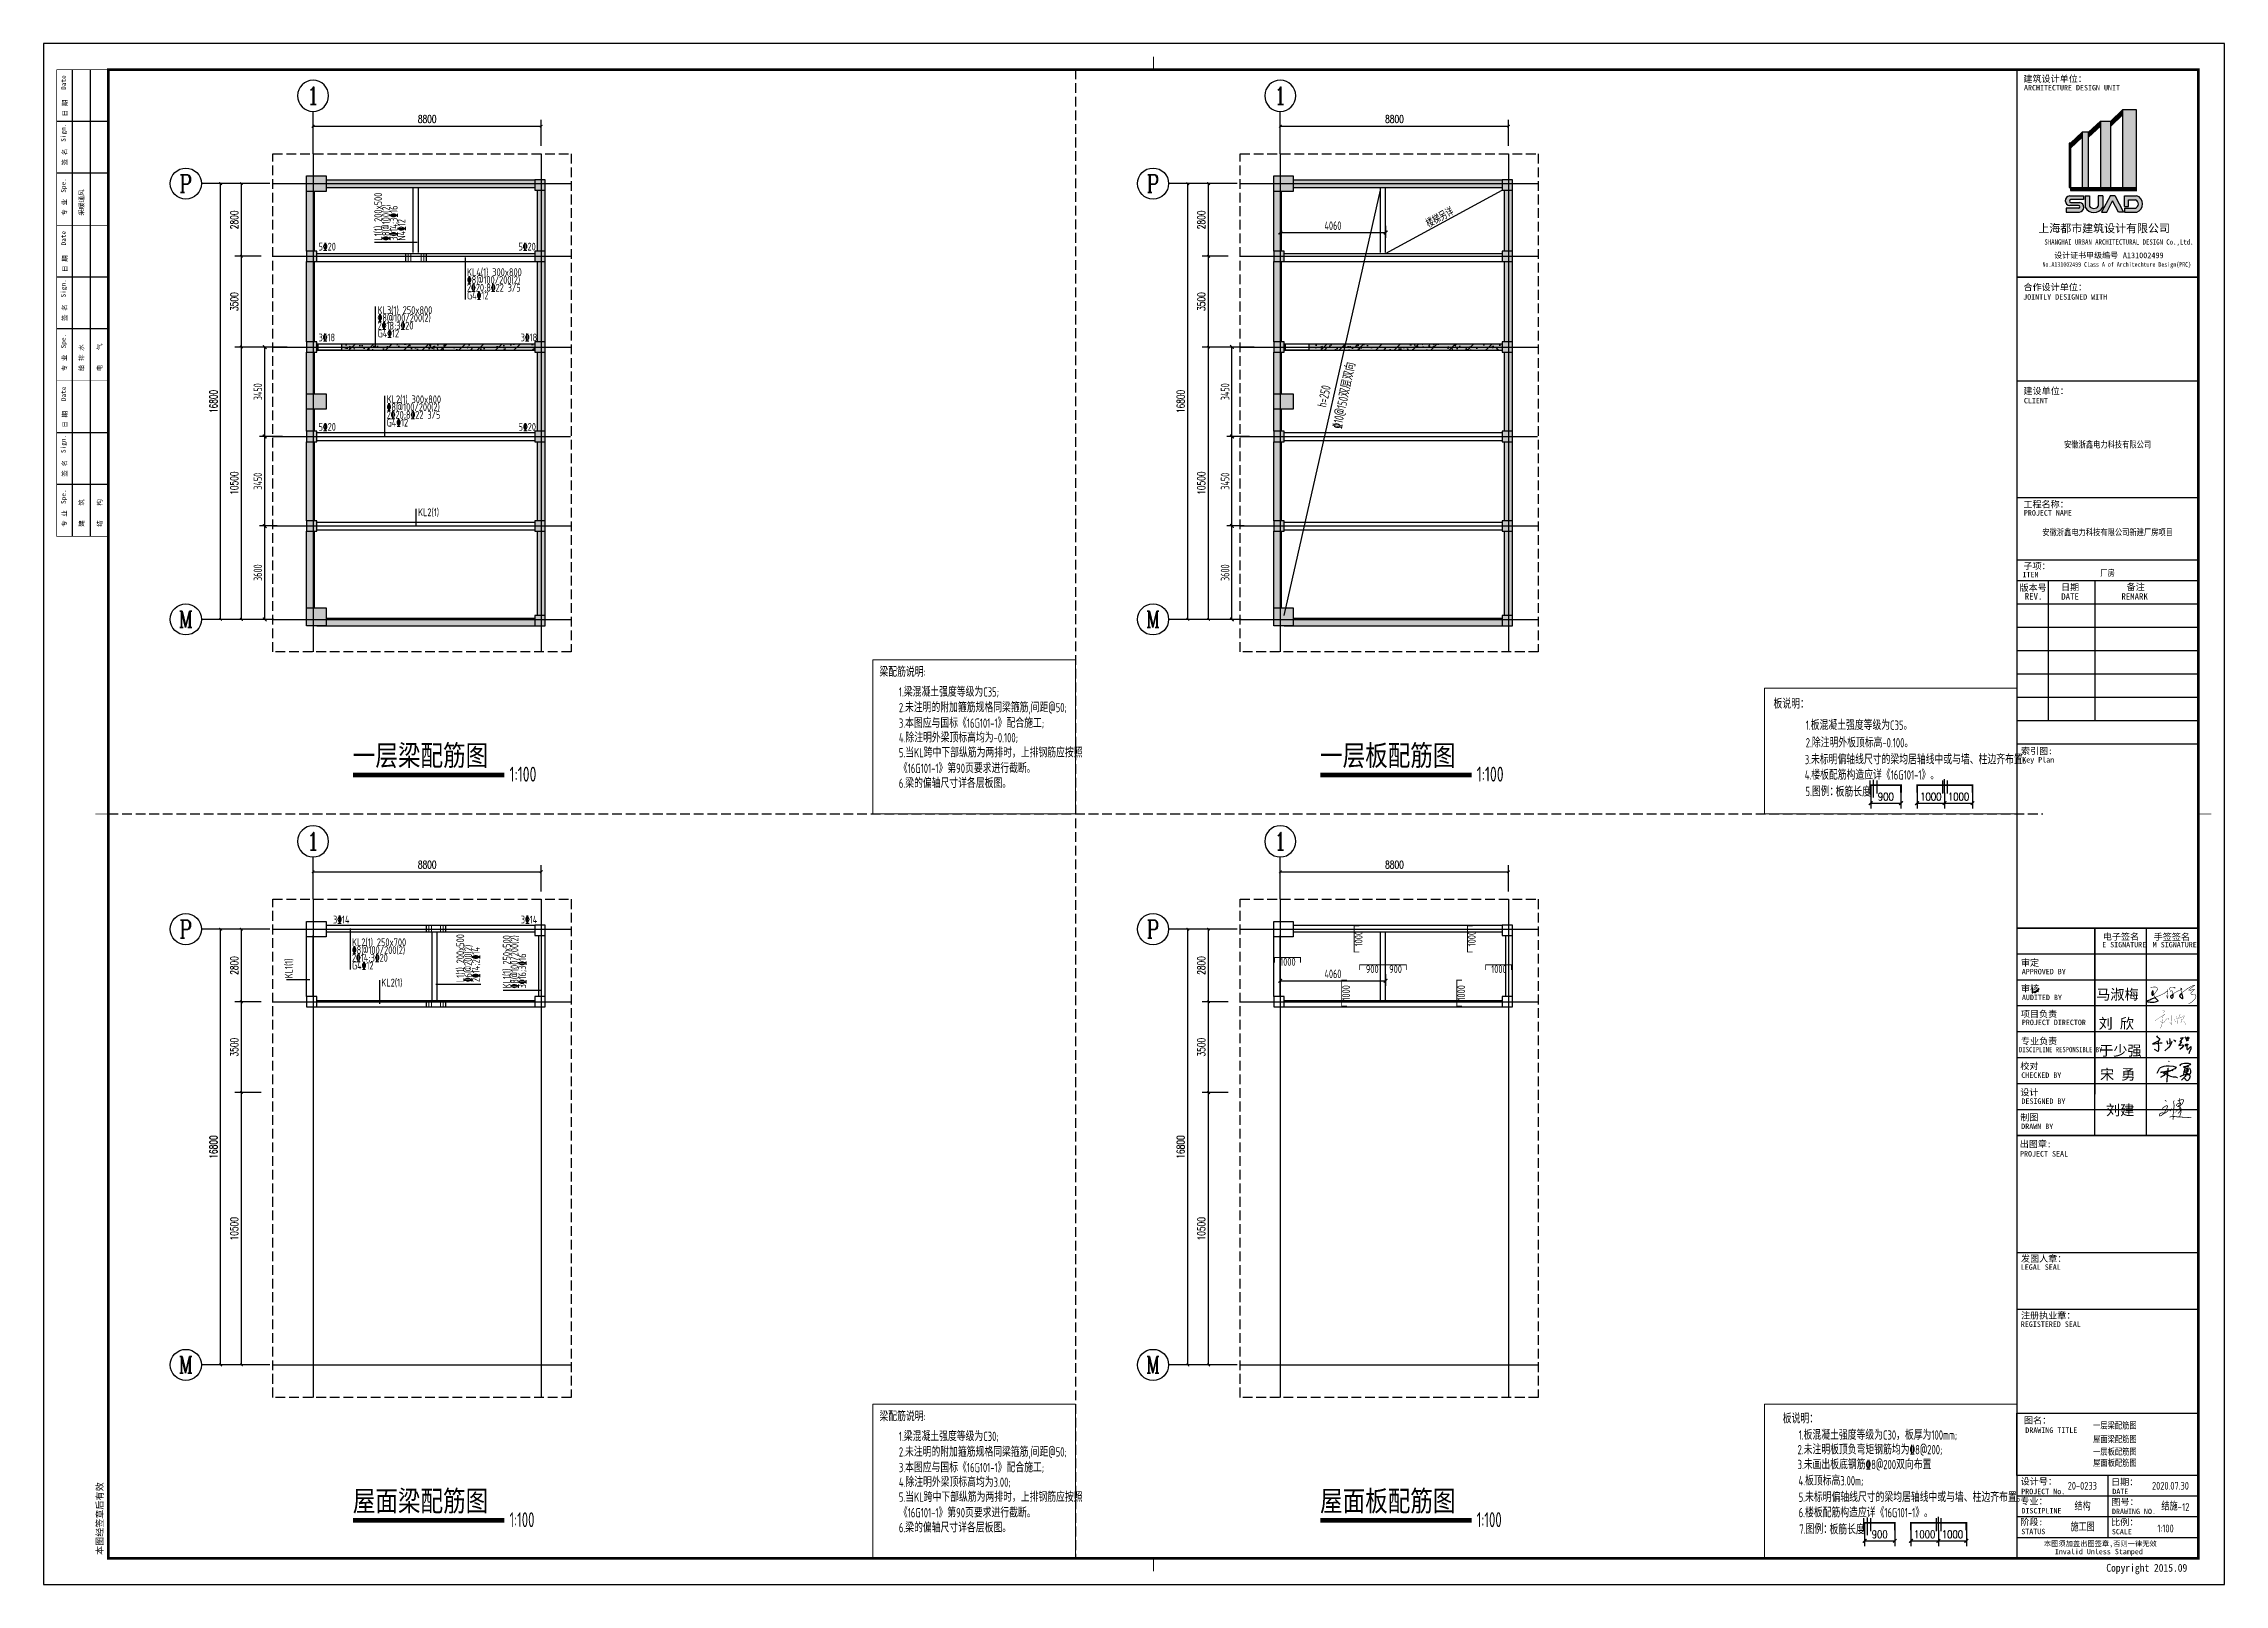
# Model space of a CAD drawing. Extents: x 899043 to 2598688, y -137197 to 211789.
# Drawn here: x 2467219 to 2551319, y 68935 to 128335 of the extents above; entities that cross this region are included whole.
import ezdxf
from ezdxf.enums import TextEntityAlignment as Align

# ---------------------------------------------------------------- set-up
doc = ezdxf.new("R2010")
doc.units = 0
doc.header["$LTSCALE"] = 1500
doc.header["$MEASUREMENT"] = 0
for name, pattern in [('3', [500, 300, -200]), ('7', [120.000008, -30.000002, 60.000004, -30.000002]), ('ACAD_ISO02W100', [15, 12, -3]), ('DASH', [0.35, 0.25, -0.1])]:
    doc.linetypes.add(name, pattern=pattern)
for name, color, linetype in [('00-tk', 151, 'Continuous'), ('AXIS', 3, 'Continuous'), ('AXIS_TEXT', 7, 'Continuous'), ('BASE', 7, 'Continuous'), ('DIM', 3, 'Continuous'), ('DOTE', 1, 'Continuous'), ('HATCH', 254, 'Continuous'), ('iicon', 7, 'Continuous'), ('PUB_TEXT', 7, 'Continuous'), ('TEXT', 7, 'Continuous'), ('WALL', 7, 'Continuous'), ('WELD_TEXT', 7, 'Continuous'), ('支座钢筋', 1, 'Continuous'), ('板标注', 7, 'Continuous'), ('柱', 255, 'Continuous'), ('柱虚线', 54, '7'), ('梁', 4, 'Continuous'), ('梁虚线', 134, '3'), ('梁集中标注', 2, 'Continuous'), ('楼板负筋标注', 94, 'Continuous'), ('楼板负筋钢筋', 1, 'Continuous'), ('砼墙', 3, 'Continuous'), ('零厚板', 7, 'Continuous')]:
    doc.layers.add(name, color=color, linetype=linetype)
for name, color, linetype, lineweight in [('10', 7, 'Continuous', 35), ('TK-签名', 70, 'Continuous', 30), ('功能名称', 255, 'Continuous', 0), ('梁原位标注', 7, 'Continuous', 25), ('梁集中标注竖向', 2, 'Continuous', 25), ('次梁箍筋', 1, 'Continuous', 40), ('虚线', 1, 'ACAD_ISO02W100', 13)]:
    doc.layers.add(name, color=color, linetype=linetype, lineweight=lineweight)
doc.styles.add('_TCH_AXIS', font='COMPLEX', dxfattribs={"bigfont": 'GBCBIG'})
doc.styles.add('_TCH_DIM_T3', font='SIMPLEX', dxfattribs={"width": 0.705882, "bigfont": 'GBCBIG'})
doc.styles.add('COMPLEX', font='COMPLEX')
doc.styles.add('dim_font', font='simplex', dxfattribs={"width": 0.8})
doc.styles.add('DS6FS', font='tssdeng.shx', dxfattribs={"width": 0.8, "bigfont": 'tssdchn.shx'})
doc.styles.add('DS6HT', font='simhei.ttf', dxfattribs={"width": 0.8})
doc.styles.add('H330', font='Tssdeng.shx', dxfattribs={"width": 0.65, "height": 330, "bigfont": 'tssdchn.shx'})
doc.styles.add('H450', font='Tssdeng.shx', dxfattribs={"width": 0.65, "height": 500, "bigfont": 'tssdchn.shx'})
doc.styles.add('TSSD_Dimension', font='Tssdeng.shx', dxfattribs={"width": 0.7, "bigfont": 'hztxt.shx'})
doc.styles.add('仿宋体', font='', dxfattribs={"width": 0.8})
doc.styles.get('仿宋体').set_extended_font_data('SimSun')
doc.dimstyles.new('_TCH_ARCH&&100', dxfattribs={"dimtxt": 297.5, "dimasz": 100, "dimexe": 250, "dimexo": 300, "dimgap": 126.25, "dimtad": 1, "dimdec": 0, "dimzin": 0, "dimdsep": 46, "dimtxsty": '_TCH_DIM_T3', "dimblk": 'ARCHTICK', "dimcen": 0.09, "dimclrt": 7, "dimazin": 2, "dimtfac": 1, "dimtdec": 0, "dimtix": 1, "dimtmove": 2, "dimatfit": 3, "dimfxl": 0, "dimtolj": 1, "dimtzin": 0, "dimarcsym": 0})
doc.dimstyles.new('H100', dxfattribs={"dimscale": 100, "dimtxt": 3.3, "dimasz": 0.01, "dimexe": 2, "dimexo": 1, "dimgap": 1, "dimtad": 1, "dimdec": 0, "dimrnd": 1, "dimzin": 0, "dimdsep": 46, "dimtxsty": 'H330', "dimblk1": 'YGDIM', "dimblk2": 'YGDIM', "dimsah": 1, "dimcen": -2, "dimdle": 1, "dimclrt": 7, "dimadec": 0, "dimazin": 0, "dimtfac": 1, "dimtdec": 0, "dimtix": 1, "dimtmove": 2, "dimatfit": 3, "dimldrblk": 'YGDIM', "dimfxl": 0, "dimtvp": 1, "dimtolj": 1, "dimtzin": 0, "dimlwe": 25, "dimarcsym": 0})
doc.dimstyles.new('H250', dxfattribs={"dimscale": 100, "dimtxt": 3, "dimasz": 0.01, "dimexe": 2, "dimexo": 0, "dimgap": 1, "dimtad": 1, "dimdec": 0, "dimrnd": 1, "dimzin": 0, "dimdsep": 46, "dimtxsty": 'dim_font', "dimblk1": 'YGDIM', "dimblk2": 'YGDIM', "dimsah": 1, "dimcen": -2, "dimdle": 1, "dimclrt": 7, "dimadec": 3, "dimazin": 0, "dimtfac": 1, "dimtdec": 0, "dimtix": 1, "dimtmove": 2, "dimatfit": 3, "dimldrblk": 'YGDIM', "dimfxl": 0, "dimtvp": 1, "dimtolj": 1, "dimtzin": 0, "dimarcsym": 0})
pattern_1 = [(45, (-64104392.86, -184125903.4), (-176.7766953, 176.7766953), []), (50, (-64104392.86, -184125903.4), (358.6300913, -31.3760675), [37.5, -412.5]), (355, (-64104392.86, -184125903.4), (-69.3756668, 376.09606685), [30, -330]), (100.4514, (-64104362.97, -184125906), (289.25469086, 344.719771), [31.870095, -350.571056]), (46.1842, (-64104392.86, -184125803.4), (533.6205243, -82.7595072), [56.25, -618.75]), (96.6356, (-64104348.4, -184125810.3), (467.3313528, 487.0589355), [47.805144, -525.8565]), (351.1842, (-64104392.86, -184125803.4), (467.3309726, 487.0593005), [45, -495]), (21, (-64104342.86, -184125828.4), (298.45352606, -201.30944533), [37.5, -412.5]), (326, (-64104342.86, -184125828.4), (121.65766596, 362.5750225), [30, -330]), (71.4514, (-64104318, -184125845.17), (420.1113143, 161.26524835), [31.870095, -350.571056]), (37.5, (-64104392.86, -184125903.39), (6.07992766, 166.446926916), [2.5, -326, 2.5, -335, 2.5, -331.25]), (7.5, (-64104392.86, -184125903.4), (131.53476872, 197.20585594), [2.5, -191, 2.5, -318.5, 2.5, -126.25]), (327.5, (-64104504.36, -184125903.39), (266.91121809, -11.27743587), [2.5, -125, 2.5, -390, 2.5, -517.5]), (317.5, (-64104554.36, -184125903.4), (291.59308467, 50.05249117), [2.5, -162.5, 2.5, -259, 2.5, -367.5])]
pattern_2 = [(45, (-64104392.86, -184125903.4), (-353.5533906, 353.5533906), []), (50, (-64104392.86, -184125903.4), (717.2601826, -62.752135), [75, -825]), (355, (-64104392.86, -184125903.4), (-138.7513336, 752.1921337), [60, -660]), (100.4514, (-64104333.1, -184125908.6), (578.5093817, 689.439542), [63.74019, -701.142112]), (46.1842, (-64104392.9, -184125703.4), (1067.2410486, -165.5190143), [112.5, -1237.5]), (96.6356, (-64104303.9, -184125717.2), (934.6627055, 974.117871), [95.610288, -1051.713]), (351.1842, (-64104392.9, -184125703.4), (934.661945, 974.118601), [90, -990]), (21, (-64104292.86, -184125753.4), (596.9070521, -402.6188907), [75, -825]), (326, (-64104292.86, -184125753.4), (243.315332, 725.150045), [60, -660]), (71.4514, (-64104243.1, -184125786.94), (840.2226286, 322.5304967), [63.74019, -701.142112]), (37.5, (-64104392.86, -184125903.4), (12.15985532, 332.89385383), [5, -652, 5, -670, 5, -662.5]), (7.5, (-64104392.86, -184125903.4), (263.06953744, 394.4117119), [5, -382, 5, -637, 5, -252.5]), (327.5, (-64104615.86, -184125903.4), (533.82243617, -22.55487173), [5, -250, 5, -780, 5, -1035]), (317.5, (-64104715.86, -184125903.4), (583.1861693, 100.1049823), [5, -325, 5, -518, 5, -735])]

msp = doc.modelspace()

# ---------------------------------------------------------------- texts
at = {"layer": '00-tk', "color": 0, "style": 'DS6HT', "width": 0.8}
for s, p in [('一层梁配筋图', (2546256.4, 74939)), ('屋面梁配筋图', (2546256.4, 74410.1)), ('一层板配筋图', (2546256.4, 73930.4)), ('屋面板配筋图', (2546256.4, 73498))]:
    msp.add_text(s, height=250, dxfattribs=at).set_placement(p)
at = {"layer": 'DIM'}
for style, width, p in [('TSSD_Dimension', 0.7, (2485185.4, 99710.6)), ('TSSD_Dimension', 0.7, (2522485.4, 99710.6)), ('H450', 0.65, (2485185.4, 70967.7)), ('H450', 0.65, (2522485.4, 70967.7))]:
    msp.add_text('1:100', height=576, dxfattribs=dict(at, style=style, width=width)).set_placement(p, align=Align.BOTTOM_LEFT)
at = {"layer": 'PUB_TEXT', "style": '仿宋体', "width": 0.8}
for s, p in [('一层梁配筋图', (2479143, 100497.5)), ('一层板配筋图', (2516443, 100497.5)), ('屋面梁配筋图', (2479143, 71754.6)), ('屋面板配筋图', (2516443, 71754.6))]:
    msp.add_text(s, height=797.47, dxfattribs=at).set_placement(p)
at = {"layer": 'TEXT', "color": 3, "style": 'TSSD_Dimension', "width": 0.7}
msp.add_text('%%13210@150双层双向', height=360, rotation=77.413471, dxfattribs=at).set_placement((2517258.3, 113462.6))
at = {"layer": 'TEXT', "style": 'TSSD_Dimension', "width": 0.7}
msp.add_text('h=250 ', height=360, rotation=77.413471, dxfattribs=at).set_placement((2516681.6, 114291.5))
for s, p in [('梁配筋说明:', (2499453, 103929.1)), ('1.梁混凝土强度等级为C35;', (2500202.2, 103161.2)), ('2.未注明的附加箍筋规格同梁箍筋,间距@50;', (2500202.2, 102560.9)), ('板说明：', (2533931, 102701)), ('3.本图应与国标《16G101-1》配合施工;', (2500202.2, 101959.1)), ('4.除注明外梁顶标高均为-0.100;', (2500202.2, 101396.2)), ('1.板混凝土强度等级为C35。', (2535174.1, 101879.1)), ('5.当KL跨中下部纵筋为两排时，上排钢筋应按照 ', (2500202.2, 100819.9)), ('3.未标明偏轴线尺寸的梁均居轴线中或与墙、柱边齐布置。', (2535136.5, 100555.1)), ('2.除注明外板顶标高-0.100。', (2535174.1, 101202.8)), ('《16G101-1》第90页要求进行截断。', (2500202.2, 100216.6)), ('4.楼板配筋构造应详《16G101-1》。', (2535136.5, 99961.2)), ('6.梁的偏轴尺寸详各层板图。', (2500202.2, 99641.3)), ('5.图例：', (2535162.8, 99324.9)), ('板筋长度', (2536325.4, 99309.6)), ('梁配筋说明:', (2499453, 75229.1)), ('1.梁混凝土强度等级为C30;', (2500202.2, 74461.2)), ('板说明：', (2534287.1, 75145.5)), ('1.板混凝土强度等级为C30，板厚为100mm;', (2534900.6, 74513.5)), ('2.未注明的附加箍筋规格同梁箍筋,间距@50;', (2500202.2, 73860.9)), ('2.未注明板顶负弯矩钢筋均为%%1328@200;', (2534860, 73948.9)), ('3.本图应与国标《16G101-1》配合施工;', (2500202.2, 73259.1)), ('4.除注明外梁顶标高均为3.00;', (2500202.2, 72696.2)), ('5.当KL跨中下部纵筋为两排时，上排钢筋应按照 ', (2500202.2, 72119.9)), ('4.板顶标高3.00m;', (2534896.5, 72749.8)), ('5.未标明偏轴线尺寸的梁均居轴线中或与墙、柱边齐布置。', (2534900.6, 72115.2)), ('《16G101-1》第90页要求进行截断。', (2500202.2, 71516.6)), ('6.楼板配筋构造应详《16G101-1》。', (2534900.6, 71521.3)), ('6.梁的偏轴尺寸详各层板图。', (2500202.2, 70941.3)), ('7.图例：', (2534926.8, 70885)), ('板筋长度', (2536089.5, 70869.7))]:
    msp.add_text(s, height=360, dxfattribs=at).set_placement(p)
at = {"layer": 'TEXT', "color": 3, "style": 'TSSD_Dimension', "width": 0.7}
msp.add_text('3.未画出板底钢筋%%1328@200双向布置', height=360, dxfattribs=at).set_placement((2534860, 73376.6))
at = {"layer": '功能名称', "color": 7, "style": 'DS6FS', "width": 0.8}
for s, height, p in [('12', 300, (2549831.2, 71764.5)), ('1:100', 300.15, (2549049.4, 70940.6))]:
    msp.add_text(s, height=height, dxfattribs=at).set_placement(p, align=Align.CENTER)
at = {"layer": '板标注', "style": 'TSSD_Dimension', "width": 0.7}
msp.add_text('楼梯另详', height=300, rotation=28.43669, dxfattribs=at).set_placement((2520640.5, 121222.1))
at = {"layer": '梁原位标注', "color": 6, "style": 'TSSD_Dimension', "width": 0.7}
for s, p in [('5%%13220', (2477821.8, 120358.9)), ('5%%13220', (2485529.4, 120358.9)), ('3%%13218', (2477821.8, 116858.9)), ('3%%13218', (2485615.5, 116858.9)), ('5%%13220', (2477821.8, 113408.9)), ('5%%13220', (2485537.3, 113408.9)), ('3%%13214', (2478378.5, 94416)), ('3%%13214', (2485621, 94416))]:
    msp.add_text(s, height=300, dxfattribs=at).set_placement(p)
at = {"layer": '梁集中标注', "color": 6, "style": 'TSSD_Dimension', "width": 0.7}
for s, p in [('KL4(1) 300x800', (2483545.3, 119375)), ('%%1328@100/200(2)', (2483545.3, 119075)), ('2%%13220;8%%13222 3/5', (2483545.3, 118775)), ('G4%%13212', (2483545.3, 118475)), ('KL3(1) 250x800', (2480099.1, 117911.9)), ('%%1328@100/200(2)', (2480099.1, 117611.9)), ('2%%13218;3%%13220', (2480099.1, 117311.9)), ('G4%%13212', (2480099.1, 117011.9)), ('KL2(1) 300x800', (2480448.2, 114473.2)), ('%%1328@100/200(2)', (2480448.2, 114173.2)), ('2%%13220;8%%13222 3/5', (2480448.2, 113873.2)), ('G4%%13212', (2480448.2, 113573.2)), ('KL2(1)', (2481657.7, 110117.5)), ('KL2(1) 250x700', (2479110.2, 93540.5)), ('%%1328@100/200(2)', (2479110.2, 93240.5)), ('2%%13214;3%%13220', (2479110.2, 92940.5)), ('G4%%13212', (2479110.2, 92640.5)), ('KL2(1)', (2480241.8, 91984.8))]:
    msp.add_text(s, height=300, dxfattribs=at).set_placement(p)
at = {"layer": '梁集中标注竖向', "color": 6, "style": 'TSSD_Dimension', "width": 0.7}
for s, p in [('L1(1) 200x500', (2480269.9, 120738)), ('%%1328@100(2)', (2480569.9, 120738)), ('3%%13214;3%%13216', (2480869.9, 120738)), ('N4%%13212', (2481169.9, 120738)), ('L1(1) 200x500', (2483437.4, 92154)), ('%%1326@200(2)', (2483737.4, 92154)), ('2%%13214;2%%13214', (2484037.4, 92154)), ('KL1(1) 250x500', (2485227.7, 91910.8)), ('%%1328@100/200(2)', (2485527.7, 91910.8)), ('KL1(1)', (2476821.8, 92297.3)), ('3%%13216;3%%13216', (2485827.7, 91910.8))]:
    msp.add_text(s, height=300, rotation=90, dxfattribs=at).set_placement(p)
at = {"layer": '楼板负筋标注', "style": 'TSSD_Dimension', "width": 0.7}
for p in [(2518081.3, 93531), (2522445.5, 93531), (2517597.3, 91441), (2522039.5, 91441)]:
    msp.add_text('1000', height=300, rotation=90, dxfattribs=at).set_placement(p)
for s, p in [('1000', (2514905.5, 92785.6)), ('900', (2518210.5, 92505.6)), ('900', (2519110.5, 92505.6)), ('1000', (2523045.5, 92505.6))]:
    msp.add_text(s, height=300, dxfattribs=at).set_placement(p)

# ---------------------------------------------------------------- blocks, each defined once
blk = doc.blocks.new('YGDIM')
at = {"color": 0, "linetype": 'ByBlock', "const_width": 50}
blk.add_lwpolyline([(-70, -70), (70, 70)], dxfattribs=at)
blk = doc.blocks.new('*D1970')
at = {"layer": 'Defpoints', "color": 0, "linetype": 'Continuous', "ltscale": 50}
for p in [(2514911, 121413), (2518971, 121413), (2518971, 121053)]:
    blk.add_point(p, dxfattribs=at)
at = {"layer": 'DIM', "color": 0, "linetype": 'Continuous', "lineweight": 25, "ltscale": 50}
for p, q in [((2514911, 121313), (2514911, 120853)), ((2518971, 121313), (2518971, 120853))]:
    blk.add_line(p, q, dxfattribs=at)
at = {"layer": 'DIM', "color": 0, "linetype": 'Continuous', "lineweight": -2, "ltscale": 50}
blk.add_line((2514912, 121053), (2518970, 121053), dxfattribs=at)
at = {"layer": 'DIM', "color": 0, "linetype": 'Continuous', "lineweight": -2, "ltscale": 50, "rotation": 180}
blk.add_blockref('YGDIM', (2514911, 121053), dxfattribs=at)
at = {"layer": 'DIM', "color": 0, "linetype": 'Continuous', "lineweight": -2, "ltscale": 50}
blk.add_blockref('YGDIM', (2518971, 121053), dxfattribs=at)
at = {"layer": 'DIM', "color": 7, "linetype": 'Continuous', "ltscale": 50, "insert": (2516941, 121318), "char_height": 330, "attachment_point": 5, "style": 'H330'}
blk.add_mtext('\\A1;4060', dxfattribs=at)
blk = doc.blocks.new('*D1971')
at = {"layer": 'Defpoints', "color": 0, "linetype": 'Continuous', "ltscale": 50}
for p in [(2513046, 109739), (2513620, 109739), (2513503, 106139)]:
    blk.add_point(p, dxfattribs=at)
at = {"layer": 'DIM', "color": 0, "linetype": 'Continuous', "lineweight": 25, "ltscale": 50}
for p, q in [((2513520, 109739), (2512846, 109739)), ((2513403, 106139), (2512846, 106139))]:
    blk.add_line(p, q, dxfattribs=at)
at = {"layer": 'DIM', "color": 0, "linetype": 'Continuous', "lineweight": -2, "ltscale": 50}
blk.add_line((2513046, 106140), (2513046, 109738), dxfattribs=at)
for p, rotation in [((2513046, 109739), 90), ((2513046, 106139), 270)]:
    blk.add_blockref('YGDIM', p, dxfattribs=dict(at, rotation=rotation))
at = {"layer": 'DIM', "color": 7, "linetype": 'Continuous', "ltscale": 50, "insert": (2512781, 107939), "char_height": 330, "attachment_point": 5, "rotation": 90, "style": 'H330'}
blk.add_mtext('\\A1;3600', dxfattribs=at)
blk = doc.blocks.new('*D1972')
at = {"layer": 'Defpoints', "color": 0, "linetype": 'Continuous', "ltscale": 50}
for p in [(2513046, 113189), (2513825, 113189), (2513620, 109739)]:
    blk.add_point(p, dxfattribs=at)
at = {"layer": 'DIM', "color": 0, "linetype": 'Continuous', "lineweight": 25, "ltscale": 50}
for p, q in [((2513725, 113189), (2512846, 113189)), ((2513520, 109739), (2512846, 109739))]:
    blk.add_line(p, q, dxfattribs=at)
at = {"layer": 'DIM', "color": 0, "linetype": 'Continuous', "lineweight": -2, "ltscale": 50}
blk.add_line((2513046, 109740), (2513046, 113188), dxfattribs=at)
for p, rotation in [((2513046, 113189), 90), ((2513046, 109739), 270)]:
    blk.add_blockref('YGDIM', p, dxfattribs=dict(at, rotation=rotation))
at = {"layer": 'DIM', "color": 7, "linetype": 'Continuous', "ltscale": 50, "insert": (2512781, 111464), "char_height": 330, "attachment_point": 5, "rotation": 90, "style": 'H330'}
blk.add_mtext('\\A1;3450', dxfattribs=at)
blk = doc.blocks.new('*D1973')
at = {"layer": 'Defpoints', "color": 0, "linetype": 'Continuous', "ltscale": 50}
for p in [(2513046, 116639), (2514009, 116639), (2513825, 113189)]:
    blk.add_point(p, dxfattribs=at)
at = {"layer": 'DIM', "color": 0, "linetype": 'Continuous', "lineweight": 25, "ltscale": 50}
for p, q in [((2513909, 116639), (2512846, 116639)), ((2513725, 113189), (2512846, 113189))]:
    blk.add_line(p, q, dxfattribs=at)
at = {"layer": 'DIM', "color": 0, "linetype": 'Continuous', "lineweight": -2, "ltscale": 50}
blk.add_line((2513046, 113190), (2513046, 116638), dxfattribs=at)
for p, rotation in [((2513046, 116639), 90), ((2513046, 113189), 270)]:
    blk.add_blockref('YGDIM', p, dxfattribs=dict(at, rotation=rotation))
at = {"layer": 'DIM', "color": 7, "linetype": 'Continuous', "ltscale": 50, "insert": (2512781, 114914), "char_height": 330, "attachment_point": 5, "rotation": 90, "style": 'H330'}
blk.add_mtext('\\A1;3450', dxfattribs=at)
blk = doc.blocks.new('*D1998')
at = {"layer": 'Defpoints', "color": 0, "linetype": 'Continuous', "ltscale": 50}
for p in [(2475746, 109739), (2476320, 109739), (2476203, 106139)]:
    blk.add_point(p, dxfattribs=at)
at = {"layer": 'DIM', "color": 0, "linetype": 'Continuous', "lineweight": 25, "ltscale": 50}
for p, q in [((2476220, 109739), (2475546, 109739)), ((2476103, 106139), (2475546, 106139))]:
    blk.add_line(p, q, dxfattribs=at)
at = {"layer": 'DIM', "color": 0, "linetype": 'Continuous', "lineweight": -2, "ltscale": 50}
blk.add_line((2475746, 106140), (2475746, 109738), dxfattribs=at)
for p, rotation in [((2475746, 109739), 90), ((2475746, 106139), 270)]:
    blk.add_blockref('YGDIM', p, dxfattribs=dict(at, rotation=rotation))
at = {"layer": 'DIM', "color": 7, "linetype": 'Continuous', "ltscale": 50, "insert": (2475481, 107939), "char_height": 330, "attachment_point": 5, "rotation": 90, "style": 'H330'}
blk.add_mtext('\\A1;3600', dxfattribs=at)
blk = doc.blocks.new('*D1999')
at = {"layer": 'Defpoints', "color": 0, "linetype": 'Continuous', "ltscale": 50}
for p in [(2475746, 113189), (2476525, 113189), (2476320, 109739)]:
    blk.add_point(p, dxfattribs=at)
at = {"layer": 'DIM', "color": 0, "linetype": 'Continuous', "lineweight": 25, "ltscale": 50}
for p, q in [((2476425, 113189), (2475546, 113189)), ((2476220, 109739), (2475546, 109739))]:
    blk.add_line(p, q, dxfattribs=at)
at = {"layer": 'DIM', "color": 0, "linetype": 'Continuous', "lineweight": -2, "ltscale": 50}
blk.add_line((2475746, 109740), (2475746, 113188), dxfattribs=at)
for p, rotation in [((2475746, 113189), 90), ((2475746, 109739), 270)]:
    blk.add_blockref('YGDIM', p, dxfattribs=dict(at, rotation=rotation))
at = {"layer": 'DIM', "color": 7, "linetype": 'Continuous', "ltscale": 50, "insert": (2475481, 111464), "char_height": 330, "attachment_point": 5, "rotation": 90, "style": 'H330'}
blk.add_mtext('\\A1;3450', dxfattribs=at)
blk = doc.blocks.new('*D2000')
at = {"layer": 'Defpoints', "color": 0, "linetype": 'Continuous', "ltscale": 50}
for p in [(2475746, 116639), (2476709, 116639), (2476525, 113189)]:
    blk.add_point(p, dxfattribs=at)
at = {"layer": 'DIM', "color": 0, "linetype": 'Continuous', "lineweight": 25, "ltscale": 50}
for p, q in [((2476609, 116639), (2475546, 116639)), ((2476425, 113189), (2475546, 113189))]:
    blk.add_line(p, q, dxfattribs=at)
at = {"layer": 'DIM', "color": 0, "linetype": 'Continuous', "lineweight": -2, "ltscale": 50}
blk.add_line((2475746, 113190), (2475746, 116638), dxfattribs=at)
for p, rotation in [((2475746, 116639), 90), ((2475746, 113189), 270)]:
    blk.add_blockref('YGDIM', p, dxfattribs=dict(at, rotation=rotation))
at = {"layer": 'DIM', "color": 7, "linetype": 'Continuous', "ltscale": 50, "insert": (2475481, 114914), "char_height": 330, "attachment_point": 5, "rotation": 90, "style": 'H330'}
blk.add_mtext('\\A1;3450', dxfattribs=at)
blk = doc.blocks.new('_ArchTick')
at = {"color": 0, "linetype": 'ByBlock', "const_width": 0.4}
blk.add_lwpolyline([(-0.5, -0.5), (0.5, 0.5)], dxfattribs=at)
blk = doc.blocks.new('*D1943')
at = {"layer": 'AXIS', "color": 0, "lineweight": -2}
for p, q in [((2477611, 124389), (2477611, 125401)), ((2486411, 124389), (2486411, 125401)), ((2477611, 125151), (2486411, 125151))]:
    blk.add_line(p, q, dxfattribs=at)
at = {"layer": 'Defpoints', "color": 0}
for p in [(2486411, 125151), (2477611, 124089), (2486411, 124089)]:
    blk.add_point(p, dxfattribs=at)
at = {"layer": 'AXIS', "color": 0, "lineweight": -2, "xscale": 100, "yscale": 100, "zscale": 100, "rotation": 180}
blk.add_blockref('_ArchTick', (2477611, 125151), dxfattribs=at)
at = {"layer": 'AXIS', "color": 0, "lineweight": -2, "xscale": 100, "yscale": 100, "zscale": 100}
blk.add_blockref('_ArchTick', (2486411, 125151), dxfattribs=at)
at = {"layer": 'AXIS', "color": 7, "insert": (2482011, 125426), "char_height": 297.5, "attachment_point": 5, "style": '_TCH_DIM_T3'}
blk.add_mtext('\\A1;8800', dxfattribs=at)
blk = doc.blocks.new('_AXISO')
blk.add_circle((0, 0), 0.5)
at = {"layer": 'AXIS_TEXT', "style": 'COMPLEX', "width": 1.041667}
blk.add_attdef('A', text='', height=0.56, dxfattribs=at).set_placement((-0.25, -0.28), (0.25, -0.28), align=Align.FIT)
blk = doc.blocks.new('*D1944')
at = {"layer": 'AXIS', "color": 0, "lineweight": -2}
for p, q in [((2475761, 122939), (2473795, 122939)), ((2474045, 106139), (2474045, 122939)), ((2475761, 106139), (2473795, 106139))]:
    blk.add_line(p, q, dxfattribs=at)
at = {"layer": 'Defpoints', "color": 0}
for p in [(2474045, 122939), (2476061, 122939), (2476061, 106139)]:
    blk.add_point(p, dxfattribs=at)
at = {"layer": 'AXIS', "color": 0, "lineweight": -2, "xscale": 100, "yscale": 100, "zscale": 100}
for p, rotation in [((2474045, 122939), 90), ((2474045, 106139), 270)]:
    blk.add_blockref('_ArchTick', p, dxfattribs=dict(at, rotation=rotation))
at = {"layer": 'AXIS', "color": 7, "insert": (2473770, 114539), "char_height": 297.5, "attachment_point": 5, "rotation": 90, "style": '_TCH_DIM_T3'}
blk.add_mtext('\\A1;16800', dxfattribs=at)
blk = doc.blocks.new('*D1945')
at = {"layer": 'AXIS', "color": 0, "lineweight": -2}
for p, q in [((2475604, 116639), (2474595, 116639)), ((2474845, 106138), (2474845, 116639)), ((2475604, 106138), (2474595, 106138))]:
    blk.add_line(p, q, dxfattribs=at)
at = {"layer": 'Defpoints', "color": 0}
for p in [(2474845, 116639), (2475904, 116639), (2475904, 106138)]:
    blk.add_point(p, dxfattribs=at)
at = {"layer": 'AXIS', "color": 0, "lineweight": -2, "xscale": 100, "yscale": 100, "zscale": 100}
for p, rotation in [((2474845, 116639), 90), ((2474845, 106138), 270)]:
    blk.add_blockref('_ArchTick', p, dxfattribs=dict(at, rotation=rotation))
at = {"layer": 'AXIS', "color": 7, "insert": (2474570, 111389), "char_height": 297.5, "attachment_point": 5, "rotation": 90, "style": '_TCH_DIM_T3'}
blk.add_mtext('\\A1;10500', dxfattribs=at)
blk = doc.blocks.new('*D1946')
at = {"layer": 'AXIS', "color": 0, "lineweight": -2}
for p, q in [((2475604, 120139), (2474595, 120139)), ((2474845, 116639), (2474845, 120139)), ((2475604, 116639), (2474595, 116639))]:
    blk.add_line(p, q, dxfattribs=at)
at = {"layer": 'Defpoints', "color": 0}
for p in [(2474845, 120139), (2475904, 120139), (2475904, 116639)]:
    blk.add_point(p, dxfattribs=at)
at = {"layer": 'AXIS', "color": 0, "lineweight": -2, "xscale": 100, "yscale": 100, "zscale": 100}
for p, rotation in [((2474845, 120139), 90), ((2474845, 116639), 270)]:
    blk.add_blockref('_ArchTick', p, dxfattribs=dict(at, rotation=rotation))
at = {"layer": 'AXIS', "color": 7, "insert": (2474570, 118389), "char_height": 297.5, "attachment_point": 5, "rotation": 90, "style": '_TCH_DIM_T3'}
blk.add_mtext('\\A1;3500', dxfattribs=at)
blk = doc.blocks.new('*D1947')
at = {"layer": 'AXIS', "color": 0, "lineweight": -2}
for p, q in [((2475604, 122939), (2474595, 122939)), ((2474845, 120139), (2474845, 122939)), ((2475604, 120139), (2474595, 120139))]:
    blk.add_line(p, q, dxfattribs=at)
at = {"layer": 'Defpoints', "color": 0}
for p in [(2474845, 122939), (2475904, 122939), (2475904, 120139)]:
    blk.add_point(p, dxfattribs=at)
at = {"layer": 'AXIS', "color": 0, "lineweight": -2, "xscale": 100, "yscale": 100, "zscale": 100}
for p, rotation in [((2474845, 122939), 90), ((2474845, 120139), 270)]:
    blk.add_blockref('_ArchTick', p, dxfattribs=dict(at, rotation=rotation))
at = {"layer": 'AXIS', "color": 7, "insert": (2474570, 121539), "char_height": 297.5, "attachment_point": 5, "rotation": 90, "style": '_TCH_DIM_T3'}
blk.add_mtext('\\A1;2800', dxfattribs=at)
blk = doc.blocks.new('*D1948')
at = {"layer": 'AXIS', "color": 0, "lineweight": -2}
for p, q in [((2477611, 95646), (2477611, 96658)), ((2477611, 96408), (2486411, 96408)), ((2486411, 95646), (2486411, 96658))]:
    blk.add_line(p, q, dxfattribs=at)
at = {"layer": 'Defpoints', "color": 0}
for p in [(2486411, 96408), (2477611, 95346), (2486411, 95346)]:
    blk.add_point(p, dxfattribs=at)
at = {"layer": 'AXIS', "color": 0, "lineweight": -2, "xscale": 100, "yscale": 100, "zscale": 100, "rotation": 180}
blk.add_blockref('_ArchTick', (2477611, 96408), dxfattribs=at)
at = {"layer": 'AXIS', "color": 0, "lineweight": -2, "xscale": 100, "yscale": 100, "zscale": 100}
blk.add_blockref('_ArchTick', (2486411, 96408), dxfattribs=at)
at = {"layer": 'AXIS', "color": 7, "insert": (2482011, 96683), "char_height": 297.5, "attachment_point": 5, "style": '_TCH_DIM_T3'}
blk.add_mtext('\\A1;8800', dxfattribs=at)
blk = doc.blocks.new('*D1949')
at = {"layer": 'AXIS', "color": 0, "lineweight": -2}
for p, q in [((2475761, 94196), (2473795, 94196)), ((2474045, 77396), (2474045, 94196)), ((2475761, 77396), (2473795, 77396))]:
    blk.add_line(p, q, dxfattribs=at)
at = {"layer": 'Defpoints', "color": 0}
for p in [(2474045, 94196), (2476061, 94196), (2476061, 77396)]:
    blk.add_point(p, dxfattribs=at)
at = {"layer": 'AXIS', "color": 0, "lineweight": -2, "xscale": 100, "yscale": 100, "zscale": 100}
for p, rotation in [((2474045, 94196), 90), ((2474045, 77396), 270)]:
    blk.add_blockref('_ArchTick', p, dxfattribs=dict(at, rotation=rotation))
at = {"layer": 'AXIS', "color": 7, "insert": (2473770, 85796), "char_height": 297.5, "attachment_point": 5, "rotation": 90, "style": '_TCH_DIM_T3'}
blk.add_mtext('\\A1;16800', dxfattribs=at)
blk = doc.blocks.new('*D1950')
at = {"layer": 'AXIS', "color": 0, "lineweight": -2}
for p, q in [((2475604, 87896), (2474595, 87896)), ((2474845, 77396), (2474845, 87896)), ((2475604, 77396), (2474595, 77396))]:
    blk.add_line(p, q, dxfattribs=at)
at = {"layer": 'Defpoints', "color": 0}
for p in [(2474845, 87896), (2475904, 87896), (2475904, 77396)]:
    blk.add_point(p, dxfattribs=at)
at = {"layer": 'AXIS', "color": 0, "lineweight": -2, "xscale": 100, "yscale": 100, "zscale": 100}
for p, rotation in [((2474845, 87896), 90), ((2474845, 77396), 270)]:
    blk.add_blockref('_ArchTick', p, dxfattribs=dict(at, rotation=rotation))
at = {"layer": 'AXIS', "color": 7, "insert": (2474570, 82646), "char_height": 297.5, "attachment_point": 5, "rotation": 90, "style": '_TCH_DIM_T3'}
blk.add_mtext('\\A1;10500', dxfattribs=at)
blk = doc.blocks.new('*D1951')
at = {"layer": 'AXIS', "color": 0, "lineweight": -2}
for p, q in [((2475604, 91396), (2474595, 91396)), ((2474845, 87896), (2474845, 91396)), ((2475604, 87896), (2474595, 87896))]:
    blk.add_line(p, q, dxfattribs=at)
at = {"layer": 'Defpoints', "color": 0}
for p in [(2474845, 91396), (2475904, 91396), (2475904, 87896)]:
    blk.add_point(p, dxfattribs=at)
at = {"layer": 'AXIS', "color": 0, "lineweight": -2, "xscale": 100, "yscale": 100, "zscale": 100}
for p, rotation in [((2474845, 91396), 90), ((2474845, 87896), 270)]:
    blk.add_blockref('_ArchTick', p, dxfattribs=dict(at, rotation=rotation))
at = {"layer": 'AXIS', "color": 7, "insert": (2474570, 89646), "char_height": 297.5, "attachment_point": 5, "rotation": 90, "style": '_TCH_DIM_T3'}
blk.add_mtext('\\A1;3500', dxfattribs=at)
blk = doc.blocks.new('*D1952')
at = {"layer": 'AXIS', "color": 0, "lineweight": -2}
for p, q in [((2475604, 94196), (2474595, 94196)), ((2474845, 91396), (2474845, 94196)), ((2475604, 91396), (2474595, 91396))]:
    blk.add_line(p, q, dxfattribs=at)
at = {"layer": 'Defpoints', "color": 0}
for p in [(2474845, 94196), (2475904, 94196), (2475904, 91396)]:
    blk.add_point(p, dxfattribs=at)
at = {"layer": 'AXIS', "color": 0, "lineweight": -2, "xscale": 100, "yscale": 100, "zscale": 100}
for p, rotation in [((2474845, 94196), 90), ((2474845, 91396), 270)]:
    blk.add_blockref('_ArchTick', p, dxfattribs=dict(at, rotation=rotation))
at = {"layer": 'AXIS', "color": 7, "insert": (2474570, 92796), "char_height": 297.5, "attachment_point": 5, "rotation": 90, "style": '_TCH_DIM_T3'}
blk.add_mtext('\\A1;2800', dxfattribs=at)
blk = doc.blocks.new('*D1980')
at = {"layer": 'AXIS', "color": 0, "lineweight": -2}
for p, q in [((2514911, 124389), (2514911, 125401)), ((2523711, 124389), (2523711, 125401)), ((2514911, 125151), (2523711, 125151))]:
    blk.add_line(p, q, dxfattribs=at)
at = {"layer": 'Defpoints', "color": 0}
for p in [(2523711, 125151), (2514911, 124089), (2523711, 124089)]:
    blk.add_point(p, dxfattribs=at)
at = {"layer": 'AXIS', "color": 0, "lineweight": -2, "xscale": 100, "yscale": 100, "zscale": 100, "rotation": 180}
blk.add_blockref('_ArchTick', (2514911, 125151), dxfattribs=at)
at = {"layer": 'AXIS', "color": 0, "lineweight": -2, "xscale": 100, "yscale": 100, "zscale": 100}
blk.add_blockref('_ArchTick', (2523711, 125151), dxfattribs=at)
at = {"layer": 'AXIS', "color": 7, "insert": (2519311, 125426), "char_height": 297.5, "attachment_point": 5, "style": '_TCH_DIM_T3'}
blk.add_mtext('\\A1;8800', dxfattribs=at)
blk = doc.blocks.new('*D1981')
at = {"layer": 'AXIS', "color": 0, "lineweight": -2}
for p, q in [((2513061, 122939), (2511095, 122939)), ((2511345, 106139), (2511345, 122939)), ((2513061, 106139), (2511095, 106139))]:
    blk.add_line(p, q, dxfattribs=at)
at = {"layer": 'Defpoints', "color": 0}
for p in [(2511345, 122939), (2513361, 122939), (2513361, 106139)]:
    blk.add_point(p, dxfattribs=at)
at = {"layer": 'AXIS', "color": 0, "lineweight": -2, "xscale": 100, "yscale": 100, "zscale": 100}
for p, rotation in [((2511345, 122939), 90), ((2511345, 106139), 270)]:
    blk.add_blockref('_ArchTick', p, dxfattribs=dict(at, rotation=rotation))
at = {"layer": 'AXIS', "color": 7, "insert": (2511070, 114539), "char_height": 297.5, "attachment_point": 5, "rotation": 90, "style": '_TCH_DIM_T3'}
blk.add_mtext('\\A1;16800', dxfattribs=at)
blk = doc.blocks.new('*D1982')
at = {"layer": 'AXIS', "color": 0, "lineweight": -2}
for p, q in [((2512904, 116639), (2511895, 116639)), ((2512145, 106138), (2512145, 116639)), ((2512904, 106138), (2511895, 106138))]:
    blk.add_line(p, q, dxfattribs=at)
at = {"layer": 'Defpoints', "color": 0}
for p in [(2512145, 116639), (2513204, 116639), (2513204, 106138)]:
    blk.add_point(p, dxfattribs=at)
at = {"layer": 'AXIS', "color": 0, "lineweight": -2, "xscale": 100, "yscale": 100, "zscale": 100}
for p, rotation in [((2512145, 116639), 90), ((2512145, 106138), 270)]:
    blk.add_blockref('_ArchTick', p, dxfattribs=dict(at, rotation=rotation))
at = {"layer": 'AXIS', "color": 7, "insert": (2511870, 111389), "char_height": 297.5, "attachment_point": 5, "rotation": 90, "style": '_TCH_DIM_T3'}
blk.add_mtext('\\A1;10500', dxfattribs=at)
blk = doc.blocks.new('*D1983')
at = {"layer": 'AXIS', "color": 0, "lineweight": -2}
for p, q in [((2512904, 120139), (2511895, 120139)), ((2512145, 116639), (2512145, 120139)), ((2512904, 116639), (2511895, 116639))]:
    blk.add_line(p, q, dxfattribs=at)
at = {"layer": 'Defpoints', "color": 0}
for p in [(2512145, 120139), (2513204, 120139), (2513204, 116639)]:
    blk.add_point(p, dxfattribs=at)
at = {"layer": 'AXIS', "color": 0, "lineweight": -2, "xscale": 100, "yscale": 100, "zscale": 100}
for p, rotation in [((2512145, 120139), 90), ((2512145, 116639), 270)]:
    blk.add_blockref('_ArchTick', p, dxfattribs=dict(at, rotation=rotation))
at = {"layer": 'AXIS', "color": 7, "insert": (2511870, 118389), "char_height": 297.5, "attachment_point": 5, "rotation": 90, "style": '_TCH_DIM_T3'}
blk.add_mtext('\\A1;3500', dxfattribs=at)
blk = doc.blocks.new('*D1984')
at = {"layer": 'AXIS', "color": 0, "lineweight": -2}
for p, q in [((2512904, 122939), (2511895, 122939)), ((2512145, 120139), (2512145, 122939)), ((2512904, 120139), (2511895, 120139))]:
    blk.add_line(p, q, dxfattribs=at)
at = {"layer": 'Defpoints', "color": 0}
for p in [(2512145, 122939), (2513204, 122939), (2513204, 120139)]:
    blk.add_point(p, dxfattribs=at)
at = {"layer": 'AXIS', "color": 0, "lineweight": -2, "xscale": 100, "yscale": 100, "zscale": 100}
for p, rotation in [((2512145, 122939), 90), ((2512145, 120139), 270)]:
    blk.add_blockref('_ArchTick', p, dxfattribs=dict(at, rotation=rotation))
at = {"layer": 'AXIS', "color": 7, "insert": (2511870, 121539), "char_height": 297.5, "attachment_point": 5, "rotation": 90, "style": '_TCH_DIM_T3'}
blk.add_mtext('\\A1;2800', dxfattribs=at)
blk = doc.blocks.new('*D1985')
at = {"layer": 'AXIS', "color": 0, "lineweight": -2}
for p, q in [((2514911, 95646), (2514911, 96658)), ((2514911, 96408), (2523711, 96408)), ((2523711, 95646), (2523711, 96658))]:
    blk.add_line(p, q, dxfattribs=at)
at = {"layer": 'Defpoints', "color": 0}
for p in [(2523711, 96408), (2514911, 95346), (2523711, 95346)]:
    blk.add_point(p, dxfattribs=at)
at = {"layer": 'AXIS', "color": 0, "lineweight": -2, "xscale": 100, "yscale": 100, "zscale": 100, "rotation": 180}
blk.add_blockref('_ArchTick', (2514911, 96408), dxfattribs=at)
at = {"layer": 'AXIS', "color": 0, "lineweight": -2, "xscale": 100, "yscale": 100, "zscale": 100}
blk.add_blockref('_ArchTick', (2523711, 96408), dxfattribs=at)
at = {"layer": 'AXIS', "color": 7, "insert": (2519311, 96683), "char_height": 297.5, "attachment_point": 5, "style": '_TCH_DIM_T3'}
blk.add_mtext('\\A1;8800', dxfattribs=at)
blk = doc.blocks.new('*D1986')
at = {"layer": 'AXIS', "color": 0, "lineweight": -2}
for p, q in [((2513061, 94196), (2511095, 94196)), ((2511345, 77396), (2511345, 94196)), ((2513061, 77396), (2511095, 77396))]:
    blk.add_line(p, q, dxfattribs=at)
at = {"layer": 'Defpoints', "color": 0}
for p in [(2511345, 94196), (2513361, 94196), (2513361, 77396)]:
    blk.add_point(p, dxfattribs=at)
at = {"layer": 'AXIS', "color": 0, "lineweight": -2, "xscale": 100, "yscale": 100, "zscale": 100}
for p, rotation in [((2511345, 94196), 90), ((2511345, 77396), 270)]:
    blk.add_blockref('_ArchTick', p, dxfattribs=dict(at, rotation=rotation))
at = {"layer": 'AXIS', "color": 7, "insert": (2511070, 85796), "char_height": 297.5, "attachment_point": 5, "rotation": 90, "style": '_TCH_DIM_T3'}
blk.add_mtext('\\A1;16800', dxfattribs=at)
blk = doc.blocks.new('*D1987')
at = {"layer": 'AXIS', "color": 0, "lineweight": -2}
for p, q in [((2512904, 87896), (2511895, 87896)), ((2512145, 77396), (2512145, 87896)), ((2512904, 77396), (2511895, 77396))]:
    blk.add_line(p, q, dxfattribs=at)
at = {"layer": 'Defpoints', "color": 0}
for p in [(2512145, 87896), (2513204, 87896), (2513204, 77396)]:
    blk.add_point(p, dxfattribs=at)
at = {"layer": 'AXIS', "color": 0, "lineweight": -2, "xscale": 100, "yscale": 100, "zscale": 100}
for p, rotation in [((2512145, 87896), 90), ((2512145, 77396), 270)]:
    blk.add_blockref('_ArchTick', p, dxfattribs=dict(at, rotation=rotation))
at = {"layer": 'AXIS', "color": 7, "insert": (2511870, 82646), "char_height": 297.5, "attachment_point": 5, "rotation": 90, "style": '_TCH_DIM_T3'}
blk.add_mtext('\\A1;10500', dxfattribs=at)
blk = doc.blocks.new('*D1988')
at = {"layer": 'AXIS', "color": 0, "lineweight": -2}
for p, q in [((2512904, 91396), (2511895, 91396)), ((2512145, 87896), (2512145, 91396)), ((2512904, 87896), (2511895, 87896))]:
    blk.add_line(p, q, dxfattribs=at)
at = {"layer": 'Defpoints', "color": 0}
for p in [(2512145, 91396), (2513204, 91396), (2513204, 87896)]:
    blk.add_point(p, dxfattribs=at)
at = {"layer": 'AXIS', "color": 0, "lineweight": -2, "xscale": 100, "yscale": 100, "zscale": 100}
for p, rotation in [((2512145, 91396), 90), ((2512145, 87896), 270)]:
    blk.add_blockref('_ArchTick', p, dxfattribs=dict(at, rotation=rotation))
at = {"layer": 'AXIS', "color": 7, "insert": (2511870, 89646), "char_height": 297.5, "attachment_point": 5, "rotation": 90, "style": '_TCH_DIM_T3'}
blk.add_mtext('\\A1;3500', dxfattribs=at)
blk = doc.blocks.new('*D1989')
at = {"layer": 'AXIS', "color": 0, "lineweight": -2}
for p, q in [((2512904, 94196), (2511895, 94196)), ((2512145, 91396), (2512145, 94196)), ((2512904, 91396), (2511895, 91396))]:
    blk.add_line(p, q, dxfattribs=at)
at = {"layer": 'Defpoints', "color": 0}
for p in [(2512145, 94196), (2513204, 94196), (2513204, 91396)]:
    blk.add_point(p, dxfattribs=at)
at = {"layer": 'AXIS', "color": 0, "lineweight": -2, "xscale": 100, "yscale": 100, "zscale": 100}
for p, rotation in [((2512145, 94196), 90), ((2512145, 91396), 270)]:
    blk.add_blockref('_ArchTick', p, dxfattribs=dict(at, rotation=rotation))
at = {"layer": 'AXIS', "color": 7, "insert": (2511870, 92796), "char_height": 297.5, "attachment_point": 5, "rotation": 90, "style": '_TCH_DIM_T3'}
blk.add_mtext('\\A1;2800', dxfattribs=at)
blk = doc.blocks.new('*D1997')
at = {"layer": 'Defpoints', "color": 0, "linetype": 'Continuous', "ltscale": 50}
for p in [(2514911, 92566), (2518971, 92566), (2518971, 92206)]:
    blk.add_point(p, dxfattribs=at)
at = {"layer": 'DIM', "color": 0, "linetype": 'Continuous', "lineweight": 25, "ltscale": 50}
for p, q in [((2514911, 92466), (2514911, 92006)), ((2518971, 92466), (2518971, 92006))]:
    blk.add_line(p, q, dxfattribs=at)
at = {"layer": 'DIM', "color": 0, "linetype": 'Continuous', "lineweight": -2, "ltscale": 50}
blk.add_line((2514912, 92206), (2518970, 92206), dxfattribs=at)
at = {"layer": 'DIM', "color": 0, "linetype": 'Continuous', "lineweight": -2, "ltscale": 50, "rotation": 180}
blk.add_blockref('YGDIM', (2514911, 92206), dxfattribs=at)
at = {"layer": 'DIM', "color": 0, "linetype": 'Continuous', "lineweight": -2, "ltscale": 50}
blk.add_blockref('YGDIM', (2518971, 92206), dxfattribs=at)
at = {"layer": 'DIM', "color": 7, "linetype": 'Continuous', "ltscale": 50, "insert": (2516941, 92471), "char_height": 330, "attachment_point": 5, "style": 'H330'}
blk.add_mtext('\\A1;4060', dxfattribs=at)
blk = doc.blocks.new('会签')
at = {"layer": '00-tk'}
for p, q in [((-1400, 24000), (-1400, 6000)), ((-700, 24000), (-700, 6000)), ((0, 22000), (-2000, 22000)), ((0, 20000), (-2000, 20000)), ((0, 16000), (-2000, 16000)), ((0, 14000), (-2000, 14000)), ((0, 10000), (-2000, 10000)), ((0, 8000), (-2000, 8000))]:
    blk.add_line(p, q, dxfattribs=at)
at = {"layer": '00-tk', "const_width": 24.7}
for points in [[(0, 6000), (-2000, 6000), (-2000, 24000)], [(0, 24000), (-2000, 24000)], [(0, 18000), (-2000, 18000)], [(0, 12000), (-2000, 12000)]]:
    blk.add_lwpolyline(points, dxfattribs=at)
at = {"layer": '00-tk', "style": 'DS6HT'}
for s, p in [('Date', (-1642, 23216)), ('日 期', (-1589, 22196)), ('Sign.', (-1651, 21215)), ('签 名', (-1603, 20306)), ('Spe.', (-1648, 19251)), ('采暖通风', (-948, 18370)), ('专 业', (-1608, 18369)), ('Date', (-1642, 17216)), ('日 期', (-1589, 16196)), ('Sign.', (-1651, 15215)), ('签 名', (-1603, 14306)), ('Spe.', (-1648, 13251)), ('专 业', (-1608, 12369)), ('给 排 水', (-956, 12372)), ('电    气', (-251, 12372)), ('Date', (-1642, 11216)), ('日 期', (-1589, 10196)), ('Sign.', (-1651, 9215)), ('签 名', (-1603, 8306)), ('Spe.', (-1648, 7251)), ('专 业', (-1608, 6369)), ('建    筑', (-948, 6372)), ('结    构', (-248, 6374))]:
    blk.add_text(s, height=180, rotation=90, dxfattribs=at).set_placement(p)
blk = doc.blocks.new('A$C7C122B11')
at = {"layer": 'iicon', "color": 13, "const_width": 7.58}
for points in [[(0, 251), (101, 316)], [(101, 316), (199, 383)], [(180, 234), (214, 214)], [(220, 61), (189, 0)], [(199, 383), (301, 455)], [(214, 214), (249, 201)], [(254, 164), (220, 61)], [(244, 611), (279, 605)], [(249, 201), (284, 195)], [(270, 260), (254, 164)], [(322, 465), (255, 393)], [(255, 393), (267, 338)], [(267, 338), (270, 260)], [(279, 605), (315, 591)], [(284, 195), (312, 200)], [(321, 572), (298, 526)], [(301, 455), (344, 476)], [(312, 200), (331, 220)], [(315, 591), (321, 572)], [(331, 220), (382, 295)], [(382, 295), (411, 328)], [(411, 328), (434, 349)], [(434, 349), (448, 349)], [(448, 349), (455, 315)], [(455, 315), (462, 292)], [(462, 292), (485, 335)], [(535, 158), (509, 209)], [(575, 108), (535, 158)], [(554, 440), (553, 381)], [(553, 381), (555, 298)], [(555, 298), (561, 212)], [(561, 212), (572, 134)], [(572, 134), (575, 108)], [(674, 309), (686, 266)], [(686, 266), (692, 224)], [(692, 224), (692, 211)], [(718, 416), (741, 413)], [(745, 400), (719, 368)], [(726, 309), (755, 327)], [(741, 413), (745, 400)], [(755, 327), (790, 346)], [(756, 296), (765, 257)], [(762, 218), (762, 180)], [(762, 180), (763, 160)], [(765, 257), (762, 218)], [(790, 346), (817, 357)], [(826, 342), (799, 315)], [(817, 357), (835, 356)], [(835, 356), (826, 342)], [(858, 469), (850, 439)], [(850, 439), (850, 403)], [(850, 403), (863, 373)], [(872, 485), (858, 469)], [(863, 373), (876, 363)], [(876, 363), (897, 363)], [(892, 201), (876, 164)], [(909, 233), (892, 201)], [(897, 363), (924, 382)], [(921, 283), (909, 233)], [(923, 311), (921, 283)], [(924, 382), (974, 414)], [(951, 294), (937, 279)], [(971, 334), (951, 294)], [(991, 378), (971, 334)], [(974, 414), (997, 421)], [(980, 231), (1007, 207)], [(1010, 411), (991, 378)], [(997, 421), (1010, 411)], [(1033, 121), (1002, 119)], [(1007, 207), (1028, 171)], [(1028, 171), (1033, 146)], [(1033, 146), (1033, 121)]]:
    blk.add_lwpolyline(points, dxfattribs=at)
blk = doc.blocks.new('A$C26561F03')
at = {"layer": 'WALL'}
for p, q in [((88, 412), (0, 376)), ((0, 376), (76, 385)), ((76, 385), (204, 403)), ((222, 89), (81, 156)), ((166, 452), (88, 412)), ((150, 688), (177, 655)), ((224, 488), (166, 452)), ((177, 655), (214, 628)), ((204, 403), (295, 415)), ((214, 628), (252, 600)), ((216, 496), (223, 419)), ((231, 157), (222, 89)), ((223, 419), (231, 254)), ((268, 546), (224, 488)), ((231, 254), (231, 157)), ((252, 600), (277, 584)), ((277, 584), (268, 546)), ((295, 415), (378, 424)), ((616, 235), (483, 114)), ((550, 496), (561, 437)), ((561, 437), (583, 381)), ((583, 381), (597, 366)), ((680, 311), (616, 235)), ((660, 364), (640, 392)), ((669, 415), (660, 364)), ((662, 590), (665, 508)), ((665, 508), (669, 415)), ((725, 389), (680, 311)), ((749, 474), (725, 389)), ((810, 531), (834, 516)), ((834, 516), (863, 508)), ((863, 508), (884, 493)), ((880, 471), (867, 448)), ((884, 493), (880, 471)), ((1057, 371), (1016, 328)), ((1016, 328), (1022, 313)), ((1022, 313), (1078, 322)), ((1120, 459), (1057, 371)), ((1135, 221), (1058, 166)), ((1084, 500), (1061, 471)), ((1061, 471), (1109, 474)), ((1068, 593), (1118, 614)), ((1078, 322), (1153, 340)), ((1150, 572), (1084, 500)), ((1109, 474), (1120, 459)), ((1118, 614), (1187, 628)), ((1181, 286), (1135, 221)), ((1187, 628), (1150, 572)), ((1153, 340), (1188, 328)), ((1188, 328), (1181, 286)), ((1246, 649), (1268, 615)), ((1271, 364), (1258, 328)), ((1258, 328), (1263, 293)), ((1263, 293), (1289, 314)), ((1268, 615), (1304, 564)), ((1289, 314), (1309, 338)), ((1304, 564), (1309, 523)), ((1307, 568), (1333, 598)), ((1309, 523), (1308, 495)), ((1309, 338), (1344, 361)), ((1343, 524), (1316, 499)), ((1316, 499), (1363, 515)), ((1328, 304), (1325, 232)), ((1325, 232), (1330, 189)), ((1328, 304), (1332, 359)), ((1357, 326), (1328, 304)), ((1330, 189), (1340, 165)), ((1332, 359), (1335, 388)), ((1333, 598), (1360, 635)), ((1340, 165), (1370, 167)), ((1377, 566), (1343, 524)), ((1344, 361), (1362, 360)), ((1365, 339), (1357, 326)), ((1360, 635), (1394, 635)), ((1362, 360), (1365, 339)), ((1363, 515), (1390, 517)), ((1370, 167), (1427, 221)), ((1397, 608), (1377, 566)), ((1394, 635), (1397, 608)), ((1429, 80), (1406, 0)), ((1427, 221), (1472, 263)), ((1474, 180), (1429, 80)), ((1472, 263), (1484, 279)), ((1486, 229), (1474, 180)), ((1484, 279), (1486, 229))]:
    blk.add_line(p, q, dxfattribs=at)
blk = doc.blocks.new('20150828165454')
h = blk.add_hatch(color=256)
h.paths.add_polyline_path([(-4440, 30), (-4590, 65), (-4738, 73), (-4862, 73), (-4992, 72), (-5125, 52), (-5266, 37), (-5393, 13), (-5517, -12), (-5636, -56), (-5741, -115), (-5764, -162), (-5753, -202), (-5720, -224), (-5687, -211), (-5590, -156), (-5487, -118), (-5372, -95), (-5250, -72), (-5111, -57), (-4983, -38), (-4861, -37), (-4741, -37), (-4606, -44), (-4481, -73), (-4396, -123), (-4309, -200), (-4258, -277), (-4228, -372), (-4222, -432), (-4226, -493), (-4256, -619), (-4303, -715), (-4397, -874), (-4482, -1002), (-4524, -1077), (-4590, -1174), (-4663, -1268), (-4809, -1452), (-5015, -1664), (-5034, -1609), (-5089, -1342), (-5123, -1119), (-5136, -855), (-5186, -665), (-5310, -733), (-5417, -938), (-5505, -1249), (-5497, -1579), (-5468, -1849), (-5423, -2020), (-5307, -2086), (-5075, -1883), (-5061, -1869), (-5023, -1980), (-4920, -2172), (-4812, -2296), (-4775, -2346), (-4907, -2394), (-5121, -2478), (-5344, -2571), (-5520, -2636), (-5732, -2723), (-5969, -2837), (-6203, -2949), (-6416, -3043), (-6581, -3165), (-6703, -3245), (-6753, -3389), (-6543, -3484), (-6306, -3571), (-6047, -3628), (-5675, -3683), (-5346, -3696), (-4984, -3674), (-4626, -3589), (-4404, -3489), (-4020, -3309), (-3956, -3186), (-3956, -3088), (-4121, -2902), (-4378, -2661), (-4537, -2481), (-4598, -2400), (-4501, -2365), (-4236, -2257), (-3766, -2061), (-3213, -1827), (-2411, -1391), (-2174, -1208), (-2003, -1066), (-1843, -939), (-1870, -1118), (-1916, -1391), (-1963, -1659), (-1997, -1943), (-2000, -2196), (-1987, -2394), (-1897, -2716), (-1739, -2464), (-1664, -2061), (-1660, -2046), (-1673, -2009), (-1704, -2000), (-1735, -2006), (-1772, -2040), (-1844, -2423), (-1858, -2447), (-1878, -2376), (-1890, -2193), (-1887, -1950), (-1854, -1675), (-1808, -1409), (-1762, -1135), (-1727, -907), (-1723, -906), (-1721, -872), (-1721, -871), (-1703, -509, 0.9997794), (-1812, -503), (-1829, -818), (-1884, -831), (-2072, -981), (-2243, -1122), (-2471, -1298), (-3261, -1728), (-3808, -1959), (-4278, -2155), (-4541, -2262), (-4667, -2307), (-4727, -2228), (-4828, -2109), (-4922, -1935), (-4975, -1781), (-4727, -1525), (-4576, -1336), (-4501, -1239), (-4430, -1135), (-4388, -1059), (-4304, -932), (-4206, -767), (-4152, -656), (-4116, -509), (-4112, -430), (-4119, -351), (-4158, -229), (-4225, -127), (-4331, -33)])
h.paths.add_polyline_path([(-5250, -856), (-5246, -872), (-5233, -1130), (-5198, -1361), (-5140, -1638), (-5101, -1752), (-5151, -1803), (-5320, -1952), (-5328, -1947), (-5360, -1829), (-5387, -1572), (-5395, -1263), (-5314, -979)], flags=16)
h.paths.add_polyline_path([(-4706, -2439), (-4622, -2551), (-4457, -2737), (-4200, -2979), (-4066, -3130), (-4066, -3160), (-4100, -3226), (-4450, -3389), (-4661, -3484), (-5000, -3565), (-5347, -3585), (-5665, -3573), (-6027, -3519), (-6275, -3465), (-6502, -3382), (-6616, -3330), (-6611, -3316), (-6519, -3255), (-6360, -3139), (-6157, -3049), (-5921, -2936), (-5688, -2824), (-5479, -2739), (-5303, -2673), (-5080, -2580), (-4869, -2497)], flags=16)
blk.add_hatch(color=256).paths.add_polyline_path([(-168, -111), (-139, -122), (-168, -209), (-178, -172), (-217, -188), (-241, -231), (-240, -253), (-228, -276), (-200, -294), (-168, -302), (-115, -297), (-77, -292), (-54, -271), (-64, -244), (0, -55), (-152, 0), (-457, -20), (-795, -59), (-1146, -70), (-1281, -116), (-1343, -253), (-1500, -603), (-1494, -694), (-1442, -689), (-1397, -663), (-1400, -648), (-1243, -299), (-1200, -205), (-1126, -179), (-787, -168), (-448, -130)])
h = blk.add_hatch(color=256)
h.paths.add_polyline_path([(-688, -999), (-758, -854), (-875, -743), (-1035, -731), (-1201, -885), (-1136, -1058), (-1108, -1080), (-1080, -1087), (-1031, -1082), (-1031, -1038), (-1033, -1019), (-1072, -915), (-995, -844), (-922, -850), (-848, -920), (-789, -1044), (-688, -1286), (-658, -1498), (-642, -1566), (-853, -1712), (-1191, -1986), (-1209, -2083), (-1177, -2315), (-1093, -2534), (-846, -2791), (-664, -2671), (-615, -2561), (-516, -2337), (-480, -2070), (-489, -1817), (-511, -1642), (-518, -1613), (-479, -1586), (-165, -1385), (192, -1191), (537, -1003), (1087, -738), (1231, -674), (1250, -797), (1292, -1025), (1329, -1168), (1390, -1315), (1395, -1327), (1306, -1404), (1156, -1569), (983, -1775), (814, -1969), (842, -2080), (917, -2204), (1145, -2513), (1400, -2745), (1622, -2852), (1738, -2764), (1754, -2564), (1717, -2283), (1677, -1889), (1607, -1705), (1537, -1400), (1523, -1361), (1651, -1250), (1970, -1051), (2327, -770), (2760, -428), (2899, -354), (3238, -160), (3696, 101), (3975, 242), (4325, 379), (4403, 392), (4098, 197), (3764, -67), (3426, -339), (3128, -580), (3036, -733), (3084, -838), (3231, -876), (4286, -573), (4170, -677), (3520, -1353), (3490, -1494), (3543, -1600), (3652, -1703), (3791, -1744), (4210, -1764), (4485, -1782), (4603, -1871), (4653, -1995), (4701, -2170), (4651, -2340), (4517, -2625), (4351, -2851), (4045, -3162), (3802, -3368), (3636, -3501), (3516, -3583), (3351, -3668), (3136, -3711), (3117, -3707), (3087, -3712), (3058, -3730), (3044, -3762), (3044, -3803), (3072, -3829), (3115, -3829), (3158, -3819), (3388, -3773), (3573, -3678), (3701, -3590), (3872, -3453), (4120, -3243), (4435, -2922), (4612, -2681), (4754, -2379), (4815, -2171), (4757, -1960), (4694, -1802), (4525, -1674), (4216, -1654), (3809, -1635), (3708, -1605), (3633, -1534), (3606, -1480), (3621, -1406), (4246, -756), (4499, -531), (4400, -447), (4272, -463), (3230, -762), (3162, -745), (3160, -740), (3213, -654), (3495, -425), (3832, -153), (4162, 107), (4528, 341), (4539, 495), (4415, 505), (4296, 485), (3930, 343), (3644, 198), (3183, -65), (2846, -258), (2700, -335), (2259, -684), (1907, -961), (1585, -1162), (1483, -1251), (1434, -1133), (1400, -1002), (1358, -778), (1335, -627), (1338, -626), (1600, -468), (1348, -242), (1207, -133), (1215, -560), (1041, -638), (487, -905), (139, -1094), (-221, -1290), (-540, -1495), (-545, -1498), (-550, -1478), (-581, -1257)])
h.paths.add_polyline_path([(-617, -1682), (-599, -1826), (-590, -2065), (-623, -2307), (-715, -2516), (-752, -2596), (-830, -2649), (-998, -2474), (-1070, -2287), (-1098, -2086), (-1090, -2046), (-787, -1800)], flags=16)
h.paths.add_polyline_path([(935, -1998), (1066, -1847), (1239, -1641), (1383, -1483), (1433, -1440), (1501, -1737), (1569, -1915), (1608, -2296), (1643, -2567), (1632, -2706), (1609, -2724), (1462, -2653), (1227, -2439), (1009, -2142), (945, -2037)], flags=16)
h.paths.add_polyline_path([(1324, -506), (1321, -366), (1416, -451)], flags=16)
for points in [[(-4869, -2497), (-4706, -2439), (-4622, -2551), (-4457, -2737), (-4200, -2979), (-4066, -3130), (-4066, -3160), (-4100, -3226), (-4450, -3389), (-4661, -3484), (-5000, -3565), (-5347, -3585), (-5665, -3573), (-6027, -3519), (-6275, -3465), (-6502, -3382), (-6616, -3330), (-6611, -3316), (-6519, -3255), (-6360, -3139), (-6157, -3049), (-5921, -2936), (-5688, -2824), (-5479, -2739), (-5303, -2673), (-5080, -2580)], [(-5246, -872), (-5233, -1130), (-5198, -1361), (-5140, -1638), (-5101, -1752), (-5151, -1803), (-5320, -1952), (-5328, -1947), (-5360, -1829), (-5387, -1572), (-5395, -1263), (-5314, -979), (-5250, -856)], [(-617, -1682), (-599, -1826), (-590, -2065), (-623, -2307), (-715, -2516), (-752, -2596), (-830, -2649), (-998, -2474), (-1070, -2287), (-1098, -2086), (-1090, -2046), (-787, -1800)], [(1383, -1483), (1433, -1440), (1501, -1737), (1569, -1915), (1608, -2296), (1643, -2567), (1632, -2706), (1609, -2724), (1462, -2653), (1227, -2439), (1009, -2142), (945, -2037), (935, -1998), (1066, -1847), (1239, -1641)], [(1321, -366), (1324, -506), (1416, -451)]]:
    blk.add_lwpolyline(points, close=True)
blk = doc.blocks.new('A$C67844AE1')
at = {"layer": '00-tk'}
h = blk.add_hatch(color=256, dxfattribs=at)
edge = h.paths.add_edge_path()
edge.add_arc((120922, 79829), 498, 288.70141, 432.36065)
edge.add_line((121073, 80304), (120366, 80304))
edge.add_line((120366, 80304), (120366, 79675))
edge.add_line((120366, 79675), (120611, 79675))
edge.add_line((120611, 79675), (120611, 80067))
edge.add_line((120611, 80067), (121012, 80067))
edge.add_arc((120922, 79828), 255, -72.16723, 69.38778, ccw=False)
edge.add_line((121000, 79585), (120368, 79585))
edge.add_line((120368, 79585), (120368, 79357))
edge.add_line((120368, 79357), (121082, 79357))
edge = h.paths.add_edge_path()
edge.add_arc((118601, 79929), 589, 210.13278, 329.86722)
edge.add_line((119110, 79634), (119110, 80303))
edge.add_line((119110, 80303), (118858, 80303))
edge.add_line((118858, 80303), (118858, 79706))
edge.add_arc((118601, 79890), 316, 215.54968, 324.45032, ccw=False)
edge.add_line((118344, 79706), (118344, 80303))
edge.add_line((118344, 80303), (118092, 80303))
edge.add_line((118092, 80303), (118092, 79634))
edge = h.paths.add_edge_path()
edge.add_arc((117229, 80018), 280, 99.47713, 264.93056)
edge.add_line((117205, 79740), (117704, 79740))
edge.add_arc((117704, 79659), 81, -89.98983, 89.98983, ccw=False)
edge.add_line((117704, 79578), (116996, 79578))
edge.add_line((116996, 79578), (116996, 79360))
edge.add_line((116996, 79360), (117768, 79360))
edge.add_arc((117743, 79639), 280, 275.06944, 440.52287)
edge.add_line((117789, 79915), (117275, 79915))
edge.add_arc((117275, 79996), 81, 90.01017, 269.98983, ccw=False)
edge.add_line((117275, 80077), (117994, 80077))
edge.add_line((117994, 80077), (117994, 80294))
edge.add_line((117994, 80294), (117183, 80294))
h.paths.add_polyline_path([(119553, 80313), (119809, 80313), (120312, 79350), (120018, 79350), (119681, 80008), (119344, 79350), (119050, 79350)])
for p, q in [((126150, 89100), (0, 89100)), ((0, 89100), (0, 0)), ((126150, 0), (126150, 89100)), ((124650, 87600), (3750, 87600)), ((3750, 87600), (3750, 1500)), ((114150, 87600), (114150, 1500)), ((124650, 1500), (124650, 87600)), ((114150, 75600), (124650, 75600)), ((114150, 69600), (124650, 69600)), ((114150, 62850), (124650, 62850)), ((114150, 59250), (124650, 59250)), ((114150, 58050), (124650, 58050)), ((114150, 58050), (124650, 58050)), ((114150, 58050), (124650, 58050)), ((114150, 58050), (124650, 58050)), ((114150, 58050), (124650, 58050)), ((115950, 58050), (115950, 49950)), ((118650, 58050), (118650, 49950)), ((114150, 56700), (124650, 56700)), ((114150, 55350), (124650, 55350)), ((114150, 54000), (124650, 54000)), ((114150, 52650), (124650, 52650)), ((114150, 51300), (124650, 51300)), ((114150, 49950), (124650, 49950)), ((114150, 48600), (124650, 48600)), ((114150, 37950), (124650, 37950)), ((114150, 37950), (124650, 37950)), ((114150, 37950), (124650, 37950)), ((114150, 37950), (124650, 37950)), ((114150, 37950), (124650, 37950)), ((124650, 37950), (114150, 37950)), ((124650, 37950), (114150, 37950)), ((124650, 37950), (114150, 37950)), ((114150, 37950), (124650, 37950)), ((118650, 25950), (118650, 37950)), ((118650, 37950), (118650, 28350)), ((121650, 25950), (121650, 37950)), ((121650, 28350), (121650, 37950)), ((124650, 36450), (114150, 36450)), ((124650, 34950), (114150, 34950)), ((124650, 34950), (114150, 34950)), ((115032, 34253), (115030, 34214)), ((115030, 34214), (115075, 34214)), ((115073, 34460), (115032, 34450)), ((115032, 34450), (115032, 34304)), ((115032, 34304), (115033, 34290)), ((115033, 34290), (115032, 34253)), ((115073, 34304), (115073, 34460)), ((115073, 34266), (115073, 34304)), ((115074, 34228), (115073, 34266)), ((115075, 34214), (115074, 34228)), ((115165, 34259), (115128, 34246)), ((115128, 34246), (115137, 34237)), ((115137, 34237), (115159, 34208)), ((115159, 34208), (115185, 34219)), ((115199, 34274), (115165, 34259)), ((115185, 34219), (115219, 34235)), ((115229, 34291), (115199, 34274)), ((115219, 34235), (115240, 34248)), ((115262, 34313), (115229, 34291)), ((115240, 34248), (115271, 34269)), ((115290, 34336), (115262, 34313)), ((115271, 34269), (115296, 34287)), ((115305, 34352), (115290, 34336)), ((115296, 34287), (115326, 34314)), ((115333, 34382), (115305, 34352)), ((115326, 34314), (115388, 34314)), ((115355, 34409), (115333, 34382)), ((115356, 34412), (115355, 34409)), ((115376, 34446), (115356, 34412)), ((115356, 34344), (115381, 34376)), ((115388, 34314), (115356, 34344)), ((115381, 34460), (115376, 34446)), ((115414, 34441), (115381, 34460)), ((115381, 34376), (115401, 34403)), ((115401, 34403), (115404, 34408)), ((115404, 34408), (115429, 34435)), ((115429, 34435), (115414, 34441)), ((124650, 33450), (114150, 33450)), ((124650, 33450), (114150, 33450)), ((124650, 31950), (114150, 31950)), ((124650, 31950), (114150, 31950)), ((124650, 30450), (114150, 30450)), ((124650, 30450), (114150, 30450)), ((124650, 28950), (114150, 28950)), ((124650, 28950), (114150, 28950)), ((124650, 27450), (114150, 27450)), ((124650, 27450), (114150, 27450)), ((114150, 25950), (124650, 25950)), ((114150, 25950), (124650, 25950)), ((124650, 25950), (114150, 25950)), ((114150, 19200), (124650, 19200)), ((124650, 15900), (114150, 15900)), ((124650, 6300), (114150, 6300)), ((124650, 5100), (114150, 5100)), ((119400, 6300), (119400, 2700)), ((124650, 3900), (114150, 3900)), ((124650, 2700), (114150, 2700)), ((3750, 1500), (124650, 1500)), ((124650, 1500), (114150, 1500)), ((0, 0), (126150, 0))]:
    blk.add_line(p, q, dxfattribs=at)
at = {"layer": '00-tk', "color": 7}
for p, q in [((118299, 83980), (118974, 84623)), ((118299, 83939), (118974, 84581)), ((118299, 83897), (118974, 84540)), ((118974, 84623), (118974, 80786)), ((118974, 84623), (119574, 84623)), ((119574, 84623), (120248, 85266)), ((119574, 84581), (120248, 85224)), ((119574, 84540), (120248, 85183)), ((119574, 84498), (120249, 85142)), ((119574, 84457), (120248, 85100)), ((119574, 84416), (120248, 85058)), ((119574, 84374), (120249, 85018)), ((119574, 84333), (120249, 84977)), ((119574, 80782), (119574, 84623)), ((121074, 85266), (120248, 85266)), ((120248, 85266), (120248, 80786)), ((121074, 80782), (121074, 85266)), ((117249, 83336), (117174, 83336)), ((117174, 83336), (117174, 80786)), ((117249, 83336), (117924, 83980)), ((117249, 83295), (117924, 83939)), ((117249, 83253), (117924, 83897)), ((117249, 83212), (117924, 83856)), ((117249, 83170), (117924, 83814)), ((117249, 83129), (117924, 83773)), ((117249, 83336), (117249, 80786)), ((117250, 83089), (117925, 83732)), ((117250, 83047), (117925, 83691)), ((118299, 83980), (117924, 83980)), ((117924, 83980), (117924, 80786)), ((118299, 83856), (118974, 84498)), ((118299, 83814), (118974, 84457)), ((118299, 83773), (118974, 84416)), ((118299, 83731), (118975, 84375)), ((118299, 83690), (118975, 84334)), ((118299, 80786), (118299, 83980)), ((117174, 80786), (117263, 80786)), ((117249, 80786), (117249, 80606)), ((117249, 80756), (121074, 80756)), ((117249, 80756), (121074, 80756)), ((117263, 80786), (121074, 80786)), ((117912, 80786), (118304, 80786)), ((118977, 80786), (119577, 80786)), ((120244, 80786), (121074, 80786)), ((121074, 80576), (121074, 80771)), ((117249, 80726), (121074, 80726)), ((117249, 80696), (121074, 80696)), ((117249, 80666), (121074, 80666)), ((117249, 80606), (121074, 80606))]:
    blk.add_line(p, q, dxfattribs=at)
at = {"layer": '00-tk'}
for points, const_width in [([(64200, 87600), (64200, 88350)], 52.5), ([(114150, 1500), (114150, 87600)], 75), ([(114150, 75600), (124650, 75600)], 75), ([(3750, 44550), (3000, 44550)], 52.5), ([(124650, 44550), (125400, 44550)], 52.5), ([(64200, 750), (64200, 1500)], 52.5)]:
    blk.add_lwpolyline(points, dxfattribs=dict(at, const_width=const_width))
at = {"layer": '00-tk', "const_width": 150}
blk.add_lwpolyline([(3750, 87600), (124650, 87600), (124650, 1500), (3750, 1500)], close=True, dxfattribs=at)
at = {"layer": '00-tk', "color": 7}
for points in [[(117704, 79578), (116996, 79578), (116996, 79360), (117768, 79360)], [(117183, 80294), (117994, 80294), (117994, 80077), (117275, 80077)], [(117704, 79740), (117205, 79740)], [(117275, 79915), (117789, 79915)], [(118092, 80303), (118344, 80303), (118344, 79706)], [(118092, 80303), (118092, 79634)], [(119110, 80303), (118858, 80303), (118858, 79706)], [(119553, 80313), (119050, 79350), (119344, 79350), (119681, 80008)], [(119110, 80303), (119110, 79634)], [(119553, 80313), (119809, 80313), (120312, 79350), (120018, 79350), (119681, 80008)], [(120366, 79675), (120366, 80304), (121073, 80304)], [(120366, 79675), (120611, 79675), (120611, 80067), (121012, 80067)], [(120368, 79585), (121000, 79585)], [(120368, 79585), (120368, 79357), (121082, 79357)]]:
    blk.add_lwpolyline(points, dxfattribs=at)
at = {"layer": '00-tk'}
blk.add_lwpolyline([(114150, 9900), (124650, 9900), (124650, 6300), (114150, 6300)], close=True, dxfattribs=at)
at = {"layer": '00-tk', "color": 7}
for centre, radius, start, end in [((117229, 80018), 280, 99.47713, 264.93056), ((117275, 79996), 81, 90.01017, 269.98983), ((117704, 79659), 81, 270.01017, 89.98983), ((117743, 79639), 280, 275.06944, 80.52287), ((118601, 79929), 589, 210.13278, 329.86722), ((118601, 79890), 316, 215.54968, 324.45032), ((120922, 79828), 255, 287.83277, 69.38778), ((120922, 79829), 498, 288.70141, 72.36065)]:
    blk.add_arc(centre, radius, start, end, dxfattribs=at)
for points in [[(118299, 83980), (118300, 83939), (118975, 84624), (118975, 84582)], [(118299, 83897), (118300, 83856), (118975, 84541), (118975, 84500)], [(118974, 80786), (119574, 80786), (118974, 84623), (119574, 84623)], [(119574, 84623), (119574, 84581), (120249, 85267), (120249, 85225)], [(119574, 84540), (119574, 84499), (120249, 85184), (120249, 85142)], [(119574, 84457), (119574, 84416), (120249, 85101), (120249, 85059)], [(119575, 84375), (119575, 84334), (120250, 85019), (120250, 84977)], [(120248, 80786), (121074, 80786), (120248, 85266), (121074, 85266)], [(117174, 80786), (117263, 80786), (117174, 83336), (117249, 83336)], [(117249, 83336), (117249, 83295), (117924, 83980), (117924, 83939)], [(117249, 83254), (117249, 83212), (117925, 83898), (117925, 83856)], [(117249, 83171), (117250, 83130), (117925, 83815), (117925, 83774)], [(117251, 83089), (117251, 83048), (117926, 83733), (117926, 83692)], [(117924, 80786), (118299, 80786), (117924, 83980), (118299, 83980)], [(118299, 83814), (118300, 83773), (118975, 84458), (118975, 84417)], [(118300, 83732), (118301, 83691), (118976, 84376), (118976, 84335)], [(117249, 80756), (117249, 80786), (121074, 80756), (121074, 80786)], [(117249, 80696), (117249, 80726), (121074, 80696), (121074, 80726)], [(117249, 80636), (117249, 80666), (121074, 80636), (121074, 80666)], [(117249, 80576), (117249, 80606), (121074, 80576), (121074, 80606)]]:
    blk.add_solid(points, dxfattribs=at)
at = {"layer": 'AXIS', "color": 1, "ltscale": 1000, "const_width": 42}
for points in [[(122708, 28001), (122733, 27984), (122757, 27969), (122770, 27951), (122786, 27931), (122792, 27921)], [(123257, 27971), (123222, 27945), (123222, 27945), (123213, 27892), (123213, 27864), (123217, 27837), (123224, 27809), (123239, 27758), (123244, 27701), (123244, 27655), (123228, 27583), (123222, 27479), (123224, 27433), (123219, 27381), (123206, 27310), (123193, 27214), (123178, 27163), (123191, 27014), (123184, 26926), (123186, 26891), (123187, 26877)], [(123366, 27661), (123374, 27706), (123405, 27752), (123441, 27788), (123518, 27825), (123557, 27838), (123580, 27844), (123603, 27844), (123619, 27808), (123596, 27752), (123557, 27716), (123497, 27677), (123465, 27646), (123447, 27628), (123511, 27638), (123574, 27647), (123588, 27640), (123587, 27590), (123543, 27545), (123533, 27520), (123503, 27487), (123470, 27462), (123442, 27443), (123423, 27418), (123485, 27473), (123533, 27482), (123572, 27495), (123611, 27499), (123641, 27494), (123614, 27438), (123612, 27387), (123577, 27348), (123537, 27295), (123497, 27263), (123477, 27240), (123469, 27218)], [(123503, 27933), (123482, 27951), (123476, 27971), (123495, 27988), (123543, 28000), (123588, 28008), (123653, 28019), (123681, 28027), (123712, 28032), (123743, 28035), (123775, 28025), (123788, 28000), (123776, 27955), (123768, 27916), (123743, 27866), (123719, 27800), (123650, 27724), (123627, 27713), (123616, 27704), (123569, 27709), (123557, 27716)], [(123538, 28105), (123553, 28077), (123568, 28058), (123569, 28031), (123572, 28021), (123575, 28005), (123560, 27963), (123564, 27909), (123574, 27887), (123575, 27873), (123573, 27842), (123581, 27739), (123574, 27709), (123587, 27622), (123598, 27579), (123611, 27559), (123638, 27516), (123667, 27474), (123663, 27437), (123649, 27397), (123644, 27348), (123625, 27238), (123604, 27191), (123582, 27105), (123554, 27038)], [(122550, 27508), (122588, 27535), (122602, 27565), (122628, 27581), (122665, 27605), (122695, 27627), (122723, 27646), (122753, 27664), (122784, 27677), (122819, 27686), (122844, 27682), (122855, 27669), (122861, 27647), (122854, 27622), (122824, 27528), (122818, 27515), (122801, 27486), (122789, 27467), (122765, 27434), (122742, 27403), (122712, 27334), (122707, 27312), (122688, 27270), (122658, 27237), (122636, 27221), (122611, 27198), (122580, 27168), (122549, 27149), (122513, 27125), (122466, 27105), (122441, 27093), (122405, 27088), (122396, 27101), (122386, 27132), (122390, 27158), (122402, 27188), (122425, 27228), (122449, 27242), (122477, 27253), (122536, 27265), (122578, 27270), (122620, 27263), (122664, 27243), (122695, 27245), (122721, 27256), (122774, 27293), (122836, 27340), (122883, 27396), (122920, 27442), (122947, 27463), (122983, 27445), (122993, 27422), (122998, 27405), (123023, 27386), (123035, 27407), (123057, 27434), (123075, 27459), (123093, 27501), (123093, 27501), (123095, 27512)], [(122982, 27010), (123035, 27037), (123091, 27049), (123187, 27052), (123233, 27056), (123280, 27055), (123357, 27044), (123418, 27033), (123498, 27039), (123521, 27033), (123560, 27019), (123614, 27023), (123656, 27025), (123725, 27017), (123762, 27009), (123819, 27006), (123868, 27009), (123915, 27009), (123967, 27004), (124029, 27000), (124096, 26996), (124141, 26993), (124193, 26992), (124226, 26995), (124243, 26996)]]:
    blk.add_lwpolyline(points, dxfattribs=at)
at = {"layer": 'TK-签名'}
for p, q in [((122267, 29561), (122390, 29823)), ((122390, 29823), (122463, 29896)), ((122517, 29614), (122446, 29601)), ((122446, 29601), (122449, 29607)), ((122449, 29607), (122690, 29663)), ((122494, 29332), (122459, 29318)), ((122463, 29896), (122555, 29938)), ((122552, 29362), (122494, 29332)), ((122604, 29612), (122517, 29614)), ((122591, 29389), (122552, 29362)), ((122555, 29938), (122666, 29958)), ((122647, 29437), (122591, 29389)), ((122699, 29620), (122604, 29612)), ((122613, 29563), (122644, 29574)), ((122644, 29574), (122795, 29504)), ((122731, 29516), (122647, 29437)), ((122666, 29958), (122775, 29977)), ((122690, 29663), (122844, 29698)), ((122776, 29633), (122699, 29620)), ((122792, 29585), (122731, 29516)), ((122775, 29977), (122855, 29977)), ((122872, 29649), (122776, 29633)), ((122847, 29662), (122792, 29585)), ((122795, 29504), (122933, 29434)), ((122815, 29058), (122807, 29040)), ((122817, 29216), (122814, 29119)), ((122814, 29119), (122815, 29058)), ((122837, 29379), (122817, 29216)), ((122886, 29773), (122837, 29379)), ((122844, 29698), (123002, 29726)), ((122855, 29977), (122957, 29977)), ((122930, 29665), (122872, 29649)), ((122876, 29855), (122875, 29836)), ((122875, 29836), (122884, 29823)), ((122893, 29841), (122876, 29855)), ((122884, 29823), (122886, 29773)), ((122920, 29832), (122893, 29841)), ((122941, 30252), (122910, 30221)), ((122990, 29682), (122930, 29665)), ((122933, 29434), (123039, 29393)), ((122957, 29977), (123195, 29967)), ((123085, 29721), (122990, 29682)), ((123002, 29726), (123130, 29736)), ((123039, 29393), (123195, 29357)), ((123143, 29752), (123085, 29721)), ((123130, 29736), (123172, 29722)), ((123217, 29791), (123143, 29752)), ((123174, 29710), (123169, 29714)), ((123172, 29722), (123174, 29710)), ((123195, 29967), (123354, 29911)), ((123195, 29357), (123328, 29342)), ((123274, 29820), (123217, 29791)), ((123354, 29911), (123274, 29820)), ((123328, 29342), (123386, 29331)), ((123386, 29331), (123412, 29321)), ((123412, 29321), (123438, 29309)), ((123585, 29361), (123629, 29396)), ((123593, 30037), (123609, 30062)), ((123599, 30005), (123593, 30037)), ((123611, 29983), (123599, 30005)), ((123609, 30062), (123668, 30098)), ((123629, 29396), (123704, 29424)), ((123668, 30098), (123743, 30128)), ((123698, 29180), (123675, 29163)), ((123745, 29234), (123698, 29180)), ((123704, 29424), (123829, 29467)), ((123743, 30128), (123851, 30143)), ((123792, 29278), (123745, 29234)), ((123802, 29926), (123784, 29919)), ((123784, 29919), (123815, 29916)), ((123825, 29314), (123792, 29278)), ((123795, 29633), (123794, 29479)), ((123803, 29665), (123795, 29633)), ((123924, 29947), (123802, 29926)), ((123815, 29702), (123803, 29665)), ((123815, 29916), (123874, 29927)), ((123861, 29860), (123815, 29702)), ((123874, 29373), (123825, 29314)), ((123829, 29467), (123880, 29480)), ((123834, 29693), (123850, 29715)), ((123850, 29668), (123834, 29693)), ((123850, 29715), (123887, 29735)), ((123876, 29640), (123850, 29668)), ((123851, 30143), (123940, 30145)), ((123899, 29928), (123861, 29860)), ((123865, 29454), (123883, 29481)), ((123879, 29255), (123872, 29276)), ((123874, 29927), (124031, 29961)), ((123915, 29427), (123874, 29373)), ((123904, 29604), (123876, 29640)), ((123887, 29236), (123879, 29255)), ((123880, 29480), (123949, 29491)), ((123883, 29481), (123911, 29502)), ((123887, 29735), (123956, 29752)), ((123905, 29200), (123887, 29236)), ((124038, 29942), (123899, 29928)), ((123958, 29568), (123904, 29604)), ((123930, 29167), (123905, 29200)), ((123911, 29502), (123946, 29504)), ((123952, 29648), (123913, 29630)), ((123913, 29630), (124011, 29640)), ((123946, 29469), (123915, 29427)), ((124015, 29979), (123924, 29947)), ((123976, 29136), (123930, 29167)), ((123939, 29563), (123931, 29548)), ((123973, 29613), (123939, 29563)), ((123940, 30145), (124061, 30138)), ((123940, 29838), (124020, 29869)), ((123946, 29504), (123961, 29490)), ((123961, 29490), (123946, 29469)), ((123949, 29491), (124033, 29483)), ((124001, 29688), (123952, 29648)), ((123956, 29752), (123987, 29759)), ((124012, 29533), (123958, 29568)), ((123984, 29652), (123973, 29613)), ((124006, 29123), (123976, 29136)), ((123989, 29710), (123984, 29652)), ((123987, 29759), (124039, 29765)), ((123996, 29754), (123989, 29710)), ((123997, 29793), (123996, 29754)), ((124002, 29795), (123997, 29793)), ((124041, 29731), (124001, 29688)), ((124030, 29773), (124002, 29795)), ((124045, 29133), (124006, 29123)), ((124011, 29640), (124045, 29662)), ((124083, 29502), (124012, 29533)), ((124105, 30018), (124015, 29979)), ((124020, 29869), (124134, 29854)), ((124045, 29751), (124030, 29773)), ((124031, 29961), (124073, 29954)), ((124033, 29483), (124090, 29471)), ((124073, 29954), (124038, 29942)), ((124039, 29765), (124067, 29760)), ((124067, 29760), (124041, 29731)), ((124056, 29714), (124045, 29751)), ((124045, 29662), (124058, 29681)), ((124075, 29175), (124045, 29133)), ((124058, 29681), (124056, 29714)), ((124061, 30138), (124194, 30095)), ((124108, 29222), (124075, 29175)), ((124142, 29506), (124083, 29502)), ((124090, 29471), (124137, 29453)), ((124154, 30048), (124105, 30018)), ((124138, 29279), (124108, 29222)), ((124134, 29854), (124167, 29779)), ((124137, 29453), (124153, 29404)), ((124155, 29332), (124138, 29279)), ((124175, 29530), (124142, 29506)), ((124153, 29404), (124163, 29366)), ((124194, 30095), (124154, 30048)), ((124163, 29366), (124155, 29332)), ((124167, 29779), (124185, 29701)), ((124186, 29603), (124175, 29530)), ((124185, 29701), (124186, 29603))]:
    blk.add_line(p, q, dxfattribs=at)
for name, p, xscale, yscale, zscale in [('20150828165454', (123318, 34542), 0.2499999997671694, 0.2499999997671694, 0.2499999997671694), ('A$C7C122B11', (122127, 32162), 1.698991545068566, 1.698991544893943, 1.698991544950582)]:
    blk.add_blockref(name, p, dxfattribs=dict(xscale=xscale, yscale=yscale, zscale=zscale))
at = {"color": 1, "xscale": 1.5, "yscale": 1.5, "zscale": 1.5}
blk.add_blockref('A$C26561F03', (121989, 30690), dxfattribs=at)
at = {"layer": '00-tk', "xscale": 1.5, "yscale": 1.5, "zscale": 1.5}
blk.add_blockref('会签', (3750, 51600), dxfattribs=at)
at = {"layer": '00-tk', "style": 'DS6HT'}
for s, p in [('建筑设计单位：', (114520, 86878)), ('合作设计单位：', (114527, 74828)), ('建设单位：', (114525, 68829)), ('工程名称：', (114522, 62274)), ('子项：', (114524, 58707)), ('版本号', (114299, 57443)), ('REV.', (114601, 56950)), ('DATE', (116713, 56936)), ('日期', (116699, 57477)), ('REMARK', (120192, 56941)), ('备注', (120495, 57497)), ('索引图:', (114381, 48008)), ('电子签名', (119118, 37272)), ('手签签名', (122060, 37253)), ('审定', (114383, 35763)), ('审核', (114382, 34278)), ('项目负责', (114376, 32800)), ('专业负责', (114379, 31227)), ('校对', (114349, 29788)), ('设计', (114339, 28267)), ('制图', (114345, 26817)), ('出图章:', (114312, 25281)), ('发图人章：', (114385, 18652)), ('注册执业章：', (114386, 15364)), ('图名：', (114556, 9300)), ('专业：', (114349, 4623)), ('设计号：', (114365, 5767)), ('日期：', (119594, 5732)), ('阶段:', (114349, 3421)), ('比例：', (119598, 3408)), ('图号：', (119614, 4583))]:
    blk.add_text(s, height=375, dxfattribs=at).set_placement(p)
for s, height, width, p in [('ARCHITECTURE DESIGN UNIT', 315, 0.9, (114557, 86394)), ('JOINTLY DESIGNED WITH', 315, 0.9, (114511, 74294)), ('CLIENT', 315, 0.9, (114553, 68297)), ('PROJECT NAME', 315, 0.9, (114552, 61806)), ('ITEM', 315, 0.9, (114472, 58235)), ('Key Plan', 315, 0.9, (114455, 47527)), ('E SIGNATURE', 315, 0.9, (119080, 36837)), ('M SIGNATURE', 315, 0.9, (122005, 36837)), ('APPROVED BY', 315, 0.9, (114431, 35280)), ('AUDITED BY', 315, 0.9, (114439, 33786)), ('PROJECT DIRECTOR', 315, 0.9, (114434, 32342)), ('DISCIPLINE RESPONSIBLE BY', 315, 0.75, (114271, 30768)), ('CHECKED BY', 315, 0.9, (114401, 29289)), ('DESIGNED BY', 315, 0.9, (114408, 27787)), ('DRAWN BY', 315, 0.9, (114398, 26330)), ('PROJECT SEAL', 315, 0.9, (114329, 24741)), ('LEGAL SEAL', 315, 0.9, (114371, 18190)), ('REGISTERED SEAL', 315, 0.9, (114375, 14889)), ('DRAWING TITLE', 315, 0.9, (114634, 8760)), ('PROJECT No.', 315, 0.9, (114397, 5215)), ('DATE', 315, 0.9, (119668, 5217)), ('DISCIPLINE', 315, 0.9, (114412, 4103)), ('DRAWING NO.', 315, 0.9, (119647, 4064)), ('STATUS', 315, 0.9, (114400, 2900)), ('SCALE', 315, 0.9, (119639, 2892)), ('Copyright 2015.09', 450, 0.9, (119320, 731))]:
    blk.add_text(s, height=height, dxfattribs=dict(at, width=width)).set_placement(p)
at = {"layer": '00-tk', "color": 7, "style": 'DS6HT'}
for s, height, p in [('上海都市建筑设计有限公司 ', 465, (115388, 78187)), ('设计证书甲级编号', 330, (116304, 76693)), ('A131002499', 330, (120277, 76693))]:
    blk.add_text(s, height=height, dxfattribs=at).set_placement(p)
for s, height, width, p in [('SHANGHAI URBAN ARCHITECTURAL DESIGN Co.,Ltd. ', 300, 0.8, (115738, 77479)), ('No.A131002499 Class A of Architechture Design(PRC)', 270, 0.78, (115628, 76195))]:
    blk.add_text(s, height=height, dxfattribs=dict(at, width=width)).set_placement(p)
at = {"layer": '00-tk', "color": 0, "style": 'DS6HT', "width": 0.8}
for s, p in [('安徽浙鑫电力科技有限公司', (119395, 65731)), ('安徽浙鑫电力科技有限公司新建厂房项目', (119395, 60658)), ('厂房', (119395, 58308))]:
    blk.add_text(s, height=375, dxfattribs=at).set_placement(p, align=Align.CENTER)
at = {"layer": '00-tk', "style": 'DS6HT'}
blk.add_text('本图经签章后有效', height=375, rotation=90, dxfattribs=at).set_placement((3434, 1702))
blk.add_text('本图须加盖出图签章,否则一律无效', height=300, dxfattribs=at).set_placement((118974, 2345), align=Align.MIDDLE)
at = {"layer": '00-tk', "style": 'DS6HT', "width": 0.9}
blk.add_text('Invalid Unless Stamped', height=315, dxfattribs=at).set_placement((118886, 1860), align=Align.MIDDLE)
at = {"layer": '功能名称', "color": 7, "style": 'DS6HT'}
blk.add_text('马淑梅 ', height=600, dxfattribs=at).set_placement((120170, 33816, -1032246), align=Align.CENTER)
for s, p in [('刘 欣', (118874, 32134)), ('于少强', (118905, 30571)), ('宋 勇', (118956, 29192)), ('刘建', (119306, 27129))]:
    blk.add_text(s, height=600, dxfattribs=at).set_placement(p)
at = {"layer": '功能名称', "color": 7, "style": 'DS6FS', "width": 0.8}
for s, p in [('20-0233', (117931, 5477)), ('2020.07.30', (123031, 5477)), ('结构', (117949, 4277)), ('结施-', (123094, 4277)), ('施工图', (117949, 3077))]:
    blk.add_text(s, height=450, dxfattribs=at).set_placement(p, align=Align.CENTER)

# ---------------------------------------------------------------- dimensions: what is measured, and where the dimension line sits
at = {"layer": 'AXIS'}
for p1, p2, distance, picture, middle in [((2477610.5, 124088.9), (2486410.5, 124088.9), 1062.1, '*D1943', (2482010.5, 125425.9)), ((2514910.5, 124088.9), (2523710.5, 124088.9), 1062.1, '*D1980', (2519310.5, 125425.9)), ((2476060.5, 106138.9), (2476060.5, 122938.9), 2015.6, '*D1944', (2473769.9, 114538.9)), ((2475903.5, 120138.9), (2475903.5, 122938.9), 1058.7, '*D1947', (2474569.8, 121538.9)), ((2513360.5, 106138.9), (2513360.5, 122938.9), 2015.6, '*D1981', (2511069.9, 114538.9)), ((2513203.5, 120138.9), (2513203.5, 122938.9), 1058.7, '*D1984', (2511869.8, 121538.9)), ((2475903.5, 116638.9), (2475903.5, 120138.9), 1058.7, '*D1946', (2474569.8, 118388.9)), ((2513203.5, 116638.9), (2513203.5, 120138.9), 1058.7, '*D1983', (2511869.8, 118388.9)), ((2475903.509, 106138.385), (2475903.509, 116638.8623), 1058.6725, '*D1945', (2474569.8365, 111388.6237)), ((2513203.509, 106138.385), (2513203.509, 116638.8623), 1058.6725, '*D1982', (2511869.8365, 111388.6237)), ((2477610.5, 95346), (2486410.5, 95346), 1062.1, '*D1948', (2482010.5, 96683.1)), ((2514910.5, 95346), (2523710.5, 95346), 1062.1, '*D1985', (2519310.5, 96683.1)), ((2476060.5, 77396), (2476060.5, 94196), 2015.6, '*D1949', (2473769.9, 85796)), ((2475903.5, 91396), (2475903.5, 94196), 1058.7, '*D1952', (2474569.8, 92796)), ((2513360.5, 77396), (2513360.5, 94196), 2015.6, '*D1986', (2511069.9, 85796)), ((2513203.5, 91396), (2513203.5, 94196), 1058.7, '*D1989', (2511869.8, 92796)), ((2475903.5, 87896), (2475903.5, 91396), 1058.7, '*D1951', (2474569.8, 89646)), ((2513203.5, 87896), (2513203.5, 91396), 1058.7, '*D1988', (2511869.8, 89646)), ((2475903.509, 77395.5356), (2475903.509, 87896.0129), 1058.6725, '*D1950', (2474569.8365, 82645.7742)), ((2513203.509, 77395.5356), (2513203.509, 87896.0129), 1058.6725, '*D1987', (2511869.8365, 82645.7742))]:
    dim = msp.add_aligned_dim(p1=p1, p2=p2, distance=distance, dimstyle='_TCH_ARCH&&100', dxfattribs=at)
    dim.commit()
    dim.dimension.update_dxf_attribs({"geometry": picture, "text_midpoint": middle})
for base, p1, p2, text in [((2538847.1, 99053), (2537678.7, 99452.7), (2538847.1, 99452.7), '900'), ((2540528.2, 99053), (2539466.7, 99452.7), (2540528.2, 99452.7), '1000'), ((2541604.7, 99053), (2540528.2, 99453.1), (2541604.7, 99453.1), '1000'), ((2538611.1, 70613.1), (2537442.8, 71012.8), (2538611.1, 71012.8), '900'), ((2540292.3, 70613.1), (2539230.8, 71012.8), (2540292.3, 71012.8), '1000'), ((2541368.8, 70613.1), (2540292.3, 71013.1), (2541368.8, 71013.1), '1000')]:
    msp.add_linear_dim(base=base, p1=p1, p2=p2, text=text, dimstyle='H250', dxfattribs=at).render()
at = {"layer": 'DIM', "linetype": 'Continuous', "ltscale": 50}
for base, p1, p2, picture, middle in [((2518970.5, 121053.1), (2514910.5, 121413), (2518970.5, 121413), '*D1970', (2516940.5, 121318.1)), ((2518970.5, 92206.4), (2514910.5, 92566.3), (2518970.5, 92566.3), '*D1997', (2516940.5, 92471.4))]:
    dim = msp.add_linear_dim(base=base, p1=p1, p2=p2, dimstyle='H100', dxfattribs=at)
    dim.commit()
    dim.dimension.update_dxf_attribs({"geometry": picture, "text_midpoint": middle})
for base, p1, p2, picture, middle in [((2475746, 116638.9), (2476524.8, 113188.9), (2476709.3, 116638.9), '*D2000', (2475481, 114913.9)), ((2513046, 116638.9), (2513824.8, 113188.9), (2514009.3, 116638.9), '*D1973', (2512781, 114913.9)), ((2475746, 113188.9), (2476319.9, 109738.9), (2476524.8, 113188.9), '*D1999', (2475481, 111463.9)), ((2513046, 113188.9), (2513619.9, 109738.9), (2513824.8, 113188.9), '*D1972', (2512781, 111463.9)), ((2475746, 109738.9), (2476202.6, 106138.9), (2476319.9, 109738.9), '*D1998', (2475481, 107938.9)), ((2513046, 109738.9), (2513502.6, 106138.9), (2513619.9, 109738.9), '*D1971', (2512781, 107938.9))]:
    dim = msp.add_linear_dim(base=base, p1=p1, p2=p2, angle=90, dimstyle='H100', dxfattribs=at)
    dim.commit()
    dim.dimension.update_dxf_attribs({"geometry": picture, "text_midpoint": middle})

# ---------------------------------------------------------------- hatches: boundary and pattern name
at = {"layer": '10', "linetype": 'ByBlock'}
h = msp.add_hatch(dxfattribs=at)
h.set_pattern_fill('AN31C', color=253, scale=1000, style=0)
h.set_pattern_definition([(45, (1391255.87, -17257.14), (-141.421356, 141.421356), []), (50, (1391255.9, -17257.14), (717.26018, -62.75213), [75, -825]), (355, (1391255.9, -17257.14), (-138.75133, 752.19213), [60, -660]), (100.4514, (1391315.64, -17262.4), (578.5094, 689.43954), [63.7402, -701.1421]), (46.1842, (1391255.9, -17057.1), (1067.24105, -165.519), [112.5, -1237.5]), (96.6356, (1391344.8, -17070.9), (934.6627, 974.1179), [95.6103, -1051.713]), (351.1842, (1391255.9, -17057.1), (934.662, 974.1186), [90, -990]), (21, (1391355.9, -17107.14), (596.90705, -402.6189), [75, -825]), (326, (1391355.9, -17107.14), (243.31533, 725.15005), [60, -660]), (71.4514, (1391405.6, -17140.7), (840.22263, 322.5305), [63.7402, -701.1421]), (37.5, (1391255.87, -17257.14), (12.159855, 332.893854), [0, -652, 0, -670, 0, -662.5]), (7.5, (1391255.87, -17257.14), (263.06954, 394.41171), [0, -382, 0, -637, 0, -252.5]), (327.5, (1391032.87, -17257.14), (533.822436, -22.55487), [0, -250, 0, -780, 0, -1035]), (317.5, (1390932.87, -17257.14), (583.18617, 100.10498), [0, -325, 0, -518, 0, -735])])
h.paths.add_polyline_path([(2478110.5, 123238.9), (2478110.5, 122638.9), (2477360.5, 122638.9), (2477360.5, 123238.9)])
h.paths.add_polyline_path([(2478110.5, 114838.9), (2478110.5, 114238.9), (2477360.5, 114238.9), (2477360.5, 114838.9)])
h.paths.add_polyline_path([(2478110.5, 106588.9), (2478110.5, 105888.9), (2477360.5, 105888.9), (2477360.5, 106588.9)])
h = msp.add_hatch(dxfattribs=at)
h.set_pattern_fill('AN31C', color=253, scale=1000, style=0)
h.set_pattern_definition([(45, (1428555.87, -17257.14), (-141.421356, 141.421356), []), (50, (1428555.9, -17257.14), (717.26018, -62.75213), [75, -825]), (355, (1428555.9, -17257.14), (-138.75133, 752.19213), [60, -660]), (100.4514, (1428615.64, -17262.4), (578.5094, 689.43954), [63.7402, -701.1421]), (46.1842, (1428555.9, -17057.1), (1067.24105, -165.519), [112.5, -1237.5]), (96.6356, (1428644.8, -17070.9), (934.6627, 974.1179), [95.6103, -1051.713]), (351.1842, (1428555.9, -17057.1), (934.662, 974.1186), [90, -990]), (21, (1428655.9, -17107.14), (596.90705, -402.6189), [75, -825]), (326, (1428655.9, -17107.14), (243.31533, 725.15005), [60, -660]), (71.4514, (1428705.6, -17140.7), (840.22263, 322.5305), [63.7402, -701.1421]), (37.5, (1428555.87, -17257.14), (12.159855, 332.893854), [0, -652, 0, -670, 0, -662.5]), (7.5, (1428555.87, -17257.14), (263.06954, 394.41171), [0, -382, 0, -637, 0, -252.5]), (327.5, (1428332.87, -17257.14), (533.822436, -22.55487), [0, -250, 0, -780, 0, -1035]), (317.5, (1428232.87, -17257.14), (583.18617, 100.10498), [0, -325, 0, -518, 0, -735])])
h.paths.add_polyline_path([(2515410.5, 123238.9), (2515410.5, 122638.9), (2514660.5, 122638.9), (2514660.5, 123238.9)])
h.paths.add_polyline_path([(2515410.5, 114838.9), (2515410.5, 114238.9), (2514660.5, 114238.9), (2514660.5, 114838.9)])
h.paths.add_polyline_path([(2515410.5, 106588.9), (2515410.5, 105888.9), (2514660.5, 105888.9), (2514660.5, 106588.9)])
at = {"layer": 'HATCH', "linetype": 'Continuous', "ltscale": 50}
h = msp.add_hatch(dxfattribs=at)
h.set_pattern_fill('钢筋混凝土', color=256, scale=50, style=0, pattern_type=2)
h.set_pattern_definition(pattern_1)
h.paths.add_polyline_path([(2478110.5, 105888.9), (2477360.5, 105888.9), (2477360.5, 105888.9), (2477760.5, 105888.9), (2486160.5, 105888.9), (2486560.5, 105888.9), (2486560.5, 123088.9), (2478110.5, 123088.9), (2478110.5, 122638.9), (2477360.5, 122638.9), (2477360.5, 114838.9), (2478110.5, 114838.9), (2478110.5, 114238.9), (2477360.5, 114238.9), (2477360.5, 106588.9), (2478110.5, 106588.9)])
h.paths.add_polyline_path([(2477660.5, 106588.9), (2478110.5, 106588.9), (2478110.5, 106188.9), (2486160.5, 106188.9), (2486160.5, 106288.9), (2486260.5, 106288.9), (2486260.5, 109538.9), (2486160.5, 109538.9), (2486160.5, 109938.9), (2486260.5, 109938.9), (2486260.5, 112988.9), (2486160.5, 112988.9), (2486160.5, 113388.9), (2486260.5, 113388.9), (2486260.5, 116438.9), (2486160.5, 116438.9), (2486160.5, 116513.9), (2478710.5, 116513.9), (2478710.5, 116763.9), (2486160.5, 116763.9), (2486160.5, 116838.9), (2486260.5, 116838.9), (2486260.5, 119938.9), (2486160.5, 119938.9), (2486160.5, 120338.9), (2486260.5, 120338.9), (2486260.5, 122688.9), (2486160.5, 122688.9), (2486160.5, 122788.9), (2478110.5, 122788.9), (2478110.5, 122638.9), (2477660.5, 122638.9), (2477660.5, 120338.9), (2477760.5, 120338.9), (2477760.5, 119938.9), (2477660.5, 119938.9), (2477660.5, 116838.9), (2477760.5, 116838.9), (2477760.5, 116763.9), (2477810.5, 116763.9), (2477810.5, 116513.9), (2477760.5, 116513.9), (2477760.5, 116438.9), (2477660.5, 116438.9), (2477660.5, 114838.9), (2478110.5, 114838.9), (2478110.5, 114238.9), (2477660.5, 114238.9), (2477660.5, 113388.9), (2477760.5, 113388.9), (2477760.5, 112988.9), (2477660.5, 112988.9), (2477660.5, 109938.9), (2477760.5, 109938.9), (2477760.5, 109538.9), (2477660.5, 109538.9)])
h = msp.add_hatch(dxfattribs=at)
h.set_pattern_fill('钢筋混凝土', color=256, scale=50, style=0, pattern_type=2)
h.set_pattern_definition(pattern_1)
h.paths.add_polyline_path([(2514660.5, 106588.9), (2515410.5, 106588.9), (2515410.5, 105888.9), (2514660.5, 105888.9), (2514660.5, 105888.9), (2515060.5, 105888.9), (2523460.5, 105888.9), (2523860.5, 105888.9), (2523860.5, 123088.9), (2515410.5, 123088.9), (2515410.5, 122638.9), (2514660.5, 122638.9), (2514660.5, 114838.9), (2515410.5, 114838.9), (2515410.5, 114238.9), (2514660.5, 114238.9)])
h.paths.add_polyline_path([(2515410.5, 106588.9), (2515410.5, 106188.9), (2523460.5, 106188.9), (2523460.5, 106288.9), (2523560.5, 106288.9), (2523560.5, 109538.9), (2523460.5, 109538.9), (2523460.5, 109938.9), (2523560.5, 109938.9), (2523560.5, 112988.9), (2523460.5, 112988.9), (2523460.5, 113388.9), (2523560.5, 113388.9), (2523560.5, 116438.9), (2523460.5, 116438.9), (2523460.5, 116513.9), (2516010.5, 116513.9), (2516010.5, 116763.9), (2523460.5, 116763.9), (2523460.5, 116838.9), (2523560.5, 116838.9), (2523560.5, 119938.9), (2523460.5, 119938.9), (2523460.5, 120338.9), (2523560.5, 120338.9), (2523560.5, 122688.9), (2523460.5, 122688.9), (2523460.5, 122788.9), (2515410.5, 122788.9), (2515410.5, 122638.9), (2514960.5, 122638.9), (2514960.5, 120338.9), (2515060.5, 120338.9), (2515060.5, 119938.9), (2514960.5, 119938.9), (2514960.5, 116838.9), (2515060.5, 116838.9), (2515060.5, 116763.9), (2515110.5, 116763.9), (2515110.5, 116513.9), (2515060.5, 116513.9), (2515060.5, 116438.9), (2514960.5, 116438.9), (2514960.5, 114838.9), (2515410.5, 114838.9), (2515410.5, 114238.9), (2514960.5, 114238.9), (2514960.5, 113388.9), (2515060.5, 113388.9), (2515060.5, 112988.9), (2514960.5, 112988.9), (2514960.5, 109938.9), (2515060.5, 109938.9), (2515060.5, 109538.9), (2514960.5, 109538.9), (2514960.5, 106588.9)])
h = msp.add_hatch(dxfattribs=at)
h.set_pattern_fill('钢筋混凝土', color=256, scale=100, style=0, pattern_type=2)
h.set_pattern_definition(pattern_2)
h.paths.add_polyline_path([(2486160.5, 116513.9), (2486160.5, 116763.9), (2478710.5, 116763.9), (2478710.5, 116513.9)])
h = msp.add_hatch(dxfattribs=at)
h.set_pattern_fill('钢筋混凝土', color=256, scale=100, style=0, pattern_type=2)
h.set_pattern_definition(pattern_2)
h.paths.add_polyline_path([(2523460.5, 116513.9), (2523460.5, 116763.9), (2516010.5, 116763.9), (2516010.5, 116513.9)])

# ---------------------------------------------------------------- linework, layer by layer
at = {"layer": 'AXIS'}
for p, q in [((2477610.5, 124088.9), (2477610.5, 125724.2)), ((2514910.5, 124088.9), (2514910.5, 125724.2)), ((2475943.8, 122938.9), (2473302.6, 122938.9)), ((2513243.8, 122938.9), (2510602.6, 122938.9)), ((2475943.8, 106138.9), (2473302.6, 106138.9)), ((2513243.8, 106138.9), (2510602.6, 106138.9)), ((2477610.5, 95346), (2477610.5, 96981.3)), ((2514910.5, 95346), (2514910.5, 96981.3)), ((2475943.8, 94196), (2473302.6, 94196)), ((2513243.8, 94196), (2510602.6, 94196)), ((2475943.8, 77396), (2473302.6, 77396)), ((2513243.8, 77396), (2510602.6, 77396))]:
    msp.add_line(p, q, dxfattribs=at)
at = {"layer": 'BASE'}
for points in [[(2478110.5, 123238.9), (2478110.5, 122638.9), (2477360.5, 122638.9), (2477360.5, 123238.9)], [(2515410.5, 123238.9), (2515410.5, 122638.9), (2514660.5, 122638.9), (2514660.5, 123238.9)], [(2478110.5, 114838.9), (2478110.5, 114238.9), (2477360.5, 114238.9), (2477360.5, 114838.9)], [(2515410.5, 114838.9), (2515410.5, 114238.9), (2514660.5, 114238.9), (2514660.5, 114838.9)], [(2478110.5, 106588.9), (2478110.5, 105888.9), (2477360.5, 105888.9), (2477360.5, 106588.9)], [(2515410.5, 106588.9), (2515410.5, 105888.9), (2514660.5, 105888.9), (2514660.5, 106588.9)], [(2478110.5, 94496), (2478110.5, 93896), (2477360.5, 93896), (2477360.5, 94496)], [(2515410.5, 94496), (2515410.5, 93896), (2514660.5, 93896), (2514660.5, 94496)]]:
    msp.add_lwpolyline(points, close=True, dxfattribs=at)
at = {"layer": 'DOTE'}
for p, q in [((2477610.5, 124088.9), (2477610.5, 104888.9)), ((2486410.5, 124088.9), (2486410.5, 104888.9)), ((2514910.5, 124088.9), (2514910.5, 104888.9)), ((2523710.5, 124088.9), (2523710.5, 104888.9)), ((2476060.5, 122938.9), (2487560.5, 122938.9)), ((2513360.5, 122938.9), (2524860.5, 122938.9)), ((2476060.5, 120138.9), (2487560.5, 120138.9)), ((2513360.5, 120138.9), (2524860.5, 120138.9)), ((2476060.5, 116638.9), (2487560.5, 116638.9)), ((2513360.5, 116638.9), (2524860.5, 116638.9)), ((2476060.5, 113188.9), (2487532.9, 113188.9)), ((2513360.5, 113188.9), (2524832.9, 113188.9)), ((2476060.5, 109738.9), (2487532.9, 109738.9)), ((2513360.5, 109738.9), (2524832.9, 109738.9)), ((2476060.5, 106138.9), (2487560.5, 106138.9)), ((2513360.5, 106138.9), (2524860.5, 106138.9)), ((2477610.5, 95346), (2477610.5, 76146)), ((2486410.5, 95346), (2486410.5, 76146)), ((2514910.5, 95346), (2514910.5, 76146)), ((2523710.5, 95346), (2523710.5, 76146)), ((2476060.5, 94196), (2487560.5, 94196)), ((2513360.5, 94196), (2524860.5, 94196)), ((2476060.5, 91396), (2487560.5, 91396)), ((2513360.5, 91396), (2524860.5, 91396)), ((2476060.5, 77396), (2487560.5, 77396)), ((2513360.5, 77396), (2524860.5, 77396))]:
    msp.add_line(p, q, dxfattribs=at)
at = {"layer": 'DOTE', "ltscale": 0.2}
for p, q in [((2537776.2, 99954.5), (2537776.2, 99267.5)), ((2540528.2, 99453.1), (2540528.2, 99974.8)), ((2537540.2, 71514.5), (2537540.2, 70827.6)), ((2540292.3, 71013.1), (2540292.3, 71534.9))]:
    msp.add_line(p, q, dxfattribs=at)
at = {"layer": 'HATCH', "color": 8, "linetype": 'DASH'}
for p, q in [((2469718.8, 127335.3), (2469718.8, 69935.3)), ((2507018.8, 127335.3), (2507018.8, 69935.3)), ((2469718.8, 98635.3), (2544318.8, 98635.3))]:
    msp.add_line(p, q, dxfattribs=at)
for points in [[(2476060.5, 124088.9), (2487560.5, 124088.9), (2487560.5, 104888.9), (2476060.5, 104888.9)], [(2513360.5, 124088.9), (2524860.5, 124088.9), (2524860.5, 104888.9), (2513360.5, 104888.9)], [(2476060.5, 95346), (2487560.5, 95346), (2487560.5, 76146), (2476060.5, 76146)], [(2513360.5, 95346), (2524860.5, 95346), (2524860.5, 76146), (2513360.5, 76146)]]:
    msp.add_lwpolyline(points, close=True, dxfattribs=at)
at = {"layer": 'TEXT', "color": 3}
msp.add_line((2515060.5, 106288.9), (2518770.5, 122688.9), dxfattribs=at)
at = {"layer": 'TEXT', "const_width": 180}
for points in [[(2479150.8, 100141.4), (2484986, 100141.4)], [(2516450.8, 100141.4), (2522286, 100141.4)], [(2479150.8, 71398.6), (2484986, 71398.6)], [(2516450.8, 71398.6), (2522286, 71398.6)]]:
    msp.add_lwpolyline(points, dxfattribs=at)
at = {"layer": '支座钢筋', "const_width": 67.5}
for points in [[(2537678.7, 99372.5), (2537678.7, 99748.7), (2538847.1, 99748.7), (2538847.1, 99461.2)], [(2539466.7, 99461.2), (2539466.7, 99748.7), (2541602.7, 99748.7), (2541602.7, 99461.2)], [(2537442.8, 70932.6), (2537442.8, 71308.7), (2538611.1, 71308.7), (2538611.1, 71021.2)], [(2539230.8, 71021.2), (2539230.8, 71308.7), (2541366.8, 71308.7), (2541366.8, 71021.2)]]:
    msp.add_lwpolyline(points, dxfattribs=at)
at = {"layer": '柱'}
for p, q in [((2486560.5, 123088.9), (2486160.5, 123088.9)), ((2486160.5, 122788.9), (2486160.5, 122688.9)), ((2486560.5, 122688.9), (2486560.5, 123088.9)), ((2523860.5, 123088.9), (2523460.5, 123088.9)), ((2523460.5, 122788.9), (2523460.5, 122688.9)), ((2523860.5, 122688.9), (2523860.5, 123088.9)), ((2486160.5, 122688.9), (2486260.5, 122688.9)), ((2523460.5, 122688.9), (2523560.5, 122688.9)), ((2477360.5, 120338.9), (2477360.5, 119938.9)), ((2477760.5, 120338.9), (2477660.5, 120338.9)), ((2477760.5, 119938.9), (2477760.5, 120338.9)), ((2486260.5, 120338.9), (2486160.5, 120338.9)), ((2486160.5, 120338.9), (2486160.5, 119938.9)), ((2486560.5, 119938.9), (2486560.5, 120338.9)), ((2514660.5, 120338.9), (2514660.5, 119938.9)), ((2515060.5, 120338.9), (2514960.5, 120338.9)), ((2515060.5, 119938.9), (2515060.5, 120338.9)), ((2523560.5, 120338.9), (2523460.5, 120338.9)), ((2523460.5, 120338.9), (2523460.5, 119938.9)), ((2523860.5, 119938.9), (2523860.5, 120338.9)), ((2477660.5, 119938.9), (2477760.5, 119938.9)), ((2486160.5, 119938.9), (2486260.5, 119938.9)), ((2514960.5, 119938.9), (2515060.5, 119938.9)), ((2523460.5, 119938.9), (2523560.5, 119938.9)), ((2477360.5, 116838.9), (2477360.5, 116438.9)), ((2477760.5, 116838.9), (2477660.5, 116838.9)), ((2477660.5, 116438.9), (2477760.5, 116438.9)), ((2477760.5, 116763.9), (2477760.5, 116838.9)), ((2477760.5, 116438.9), (2477760.5, 116513.9)), ((2486260.5, 116838.9), (2486160.5, 116838.9)), ((2486160.5, 116838.9), (2486160.5, 116763.9)), ((2486160.5, 116513.9), (2486160.5, 116438.9)), ((2486160.5, 116438.9), (2486260.5, 116438.9)), ((2486560.5, 116438.9), (2486560.5, 116838.9)), ((2514660.5, 116838.9), (2514660.5, 116438.9)), ((2515060.5, 116838.9), (2514960.5, 116838.9)), ((2514960.5, 116438.9), (2515060.5, 116438.9)), ((2515060.5, 116763.9), (2515060.5, 116838.9)), ((2515060.5, 116438.9), (2515060.5, 116513.9)), ((2523560.5, 116838.9), (2523460.5, 116838.9)), ((2523460.5, 116838.9), (2523460.5, 116763.9)), ((2523460.5, 116513.9), (2523460.5, 116438.9)), ((2523460.5, 116438.9), (2523560.5, 116438.9)), ((2523860.5, 116438.9), (2523860.5, 116838.9)), ((2477360.5, 113388.9), (2477360.5, 112988.9)), ((2477760.5, 113388.9), (2477660.5, 113388.9)), ((2477660.5, 112988.9), (2477760.5, 112988.9)), ((2477760.5, 112988.9), (2477760.5, 113388.9)), ((2486260.5, 113388.9), (2486160.5, 113388.9)), ((2486160.5, 113388.9), (2486160.5, 112988.9)), ((2486160.5, 112988.9), (2486260.5, 112988.9)), ((2486560.5, 112988.9), (2486560.5, 113388.9)), ((2514660.5, 113388.9), (2514660.5, 112988.9)), ((2515060.5, 113388.9), (2514960.5, 113388.9)), ((2514960.5, 112988.9), (2515060.5, 112988.9)), ((2515060.5, 112988.9), (2515060.5, 113388.9)), ((2523560.5, 113388.9), (2523460.5, 113388.9)), ((2523460.5, 113388.9), (2523460.5, 112988.9)), ((2523460.5, 112988.9), (2523560.5, 112988.9)), ((2523860.5, 112988.9), (2523860.5, 113388.9)), ((2477360.5, 109938.9), (2477360.5, 109538.9)), ((2477760.5, 109938.9), (2477660.5, 109938.9)), ((2477660.5, 109538.9), (2477760.5, 109538.9)), ((2477760.5, 109538.9), (2477760.5, 109938.9)), ((2486260.5, 109938.9), (2486160.5, 109938.9)), ((2486160.5, 109938.9), (2486160.5, 109538.9)), ((2486160.5, 109538.9), (2486260.5, 109538.9)), ((2486560.5, 109538.9), (2486560.5, 109938.9)), ((2514660.5, 109938.9), (2514660.5, 109538.9)), ((2515060.5, 109938.9), (2514960.5, 109938.9)), ((2514960.5, 109538.9), (2515060.5, 109538.9)), ((2515060.5, 109538.9), (2515060.5, 109938.9)), ((2523560.5, 109938.9), (2523460.5, 109938.9)), ((2523460.5, 109938.9), (2523460.5, 109538.9)), ((2523460.5, 109538.9), (2523560.5, 109538.9)), ((2523860.5, 109538.9), (2523860.5, 109938.9)), ((2486260.5, 106288.9), (2486160.5, 106288.9)), ((2486160.5, 106288.9), (2486160.5, 106188.9)), ((2486560.5, 105888.9), (2486560.5, 106288.9)), ((2523560.5, 106288.9), (2523460.5, 106288.9)), ((2523460.5, 106288.9), (2523460.5, 106188.9)), ((2523860.5, 105888.9), (2523860.5, 106288.9)), ((2486160.5, 105888.9), (2486560.5, 105888.9)), ((2523460.5, 105888.9), (2523860.5, 105888.9)), ((2486560.5, 94346), (2486160.5, 94346)), ((2486160.5, 94346), (2486160.5, 93946)), ((2486560.5, 93946), (2486560.5, 94346)), ((2523860.5, 94346), (2523460.5, 94346)), ((2523460.5, 94346), (2523460.5, 93946)), ((2523860.5, 93946), (2523860.5, 94346)), ((2486160.5, 93946), (2486560.5, 93946)), ((2523460.5, 93946), (2523860.5, 93946)), ((2477760.5, 91596), (2477360.5, 91596)), ((2477360.5, 91596), (2477360.5, 91196)), ((2477360.5, 91196), (2477760.5, 91196)), ((2477760.5, 91196), (2477760.5, 91596)), ((2486560.5, 91596), (2486160.5, 91596)), ((2486160.5, 91596), (2486160.5, 91196)), ((2486160.5, 91196), (2486560.5, 91196)), ((2486560.5, 91196), (2486560.5, 91596)), ((2515060.5, 91596), (2514660.5, 91596)), ((2514660.5, 91596), (2514660.5, 91196)), ((2514660.5, 91196), (2515060.5, 91196)), ((2515060.5, 91196), (2515060.5, 91596)), ((2523860.5, 91596), (2523460.5, 91596)), ((2523460.5, 91596), (2523460.5, 91196)), ((2523460.5, 91196), (2523860.5, 91196)), ((2523860.5, 91196), (2523860.5, 91596))]:
    msp.add_line(p, q, dxfattribs=at)
at = {"layer": '柱虚线'}
for p, q in [((2486160.5, 123088.9), (2486160.5, 122788.9)), ((2523460.5, 123088.9), (2523460.5, 122788.9)), ((2486260.5, 122688.9), (2486560.5, 122688.9)), ((2523560.5, 122688.9), (2523860.5, 122688.9)), ((2477660.5, 120338.9), (2477360.5, 120338.9)), ((2486560.5, 120338.9), (2486260.5, 120338.9)), ((2514960.5, 120338.9), (2514660.5, 120338.9)), ((2523860.5, 120338.9), (2523560.5, 120338.9)), ((2477360.5, 119938.9), (2477660.5, 119938.9)), ((2486260.5, 119938.9), (2486560.5, 119938.9)), ((2514660.5, 119938.9), (2514960.5, 119938.9)), ((2523560.5, 119938.9), (2523860.5, 119938.9)), ((2477660.5, 116838.9), (2477360.5, 116838.9)), ((2477360.5, 116438.9), (2477660.5, 116438.9)), ((2477760.5, 116513.9), (2477760.5, 116763.9)), ((2486160.5, 116763.9), (2486160.5, 116513.9)), ((2486560.5, 116838.9), (2486260.5, 116838.9)), ((2486260.5, 116438.9), (2486560.5, 116438.9)), ((2514960.5, 116838.9), (2514660.5, 116838.9)), ((2514660.5, 116438.9), (2514960.5, 116438.9)), ((2515060.5, 116513.9), (2515060.5, 116763.9)), ((2523460.5, 116763.9), (2523460.5, 116513.9)), ((2523860.5, 116838.9), (2523560.5, 116838.9)), ((2523560.5, 116438.9), (2523860.5, 116438.9)), ((2477660.5, 113388.9), (2477360.5, 113388.9)), ((2477360.5, 112988.9), (2477660.5, 112988.9)), ((2486560.5, 113388.9), (2486260.5, 113388.9)), ((2486260.5, 112988.9), (2486560.5, 112988.9)), ((2514960.5, 113388.9), (2514660.5, 113388.9)), ((2514660.5, 112988.9), (2514960.5, 112988.9)), ((2523860.5, 113388.9), (2523560.5, 113388.9)), ((2523560.5, 112988.9), (2523860.5, 112988.9)), ((2477660.5, 109938.9), (2477360.5, 109938.9)), ((2477360.5, 109538.9), (2477660.5, 109538.9)), ((2486560.5, 109938.9), (2486260.5, 109938.9)), ((2486260.5, 109538.9), (2486560.5, 109538.9)), ((2514960.5, 109938.9), (2514660.5, 109938.9)), ((2514660.5, 109538.9), (2514960.5, 109538.9)), ((2523860.5, 109938.9), (2523560.5, 109938.9)), ((2523560.5, 109538.9), (2523860.5, 109538.9)), ((2486160.5, 106188.9), (2486160.5, 105888.9)), ((2486560.5, 106288.9), (2486260.5, 106288.9)), ((2523460.5, 106188.9), (2523460.5, 105888.9)), ((2523860.5, 106288.9), (2523560.5, 106288.9))]:
    msp.add_line(p, q, dxfattribs=at)
at = {"layer": '梁'}
for p, q in [((2478110.5, 94346), (2486160.5, 94346)), ((2515410.5, 94346), (2523460.5, 94346)), ((2477360.5, 91596), (2477360.5, 93946)), ((2486560.5, 91596), (2486560.5, 93946)), ((2514660.5, 91596), (2514660.5, 93946)), ((2523860.5, 91596), (2523860.5, 93946)), ((2477760.5, 91196), (2486160.5, 91196)), ((2515060.5, 91196), (2523460.5, 91196))]:
    msp.add_line(p, q, dxfattribs=at)
at = {"layer": '梁虚线'}
for p, q in [((2481470.5, 120288.9), (2481470.5, 122788.9)), ((2481670.5, 120288.9), (2481670.5, 122788.9)), ((2518770.5, 120288.9), (2518770.5, 122788.9)), ((2518970.5, 120288.9), (2518970.5, 122788.9)), ((2477760.5, 120238.9), (2486160.5, 120238.9)), ((2477760.5, 119938.9), (2486160.5, 119938.9)), ((2515060.5, 120238.9), (2523460.5, 120238.9)), ((2515060.5, 119938.9), (2523460.5, 119938.9)), ((2477760.5, 116763.9), (2486160.5, 116763.9)), ((2477760.5, 116513.9), (2486160.5, 116513.9)), ((2515060.5, 116763.9), (2523460.5, 116763.9)), ((2515060.5, 116513.9), (2523460.5, 116513.9)), ((2477760.5, 113338.9), (2486160.5, 113338.9)), ((2477760.5, 113038.9), (2486160.5, 113038.9)), ((2515060.5, 113338.9), (2523460.5, 113338.9)), ((2515060.5, 113038.9), (2523460.5, 113038.9)), ((2477760.5, 109888.9), (2486160.5, 109888.9)), ((2477760.5, 109588.9), (2486160.5, 109588.9)), ((2515060.5, 109888.9), (2523460.5, 109888.9)), ((2515060.5, 109588.9), (2523460.5, 109588.9)), ((2537641.9, 99928.8), (2537641.9, 99430.7)), ((2537910.5, 99928.8), (2537910.5, 99430.7)), ((2540443.8, 99926.5), (2540443.8, 99428.5)), ((2540625.6, 99926.5), (2540625.6, 99428.5)), ((2477610.5, 91596), (2477610.5, 93946)), ((2478110.5, 94096), (2486160.5, 94096)), ((2482200.5, 91446), (2482200.5, 94096)), ((2482400.5, 91446), (2482400.5, 94096)), ((2486310.5, 91596), (2486310.5, 93946)), ((2514910.5, 91596), (2514910.5, 93946)), ((2515410.5, 94096), (2523460.5, 94096)), ((2518770.5, 91446), (2518770.5, 94096)), ((2518970.5, 91446), (2518970.5, 94096)), ((2523610.5, 91596), (2523610.5, 93946)), ((2477760.5, 91446), (2486160.5, 91446)), ((2515060.5, 91446), (2523460.5, 91446)), ((2537405.9, 71488.8), (2537405.9, 70990.8)), ((2537674.6, 71488.8), (2537674.6, 70990.8)), ((2540207.9, 71486.6), (2540207.9, 70988.6)), ((2540389.6, 71486.6), (2540389.6, 70988.6))]:
    msp.add_line(p, q, dxfattribs=at)
at = {"layer": '梁集中标注'}
for p, q in [((2483470.3, 120088.9), (2483470.3, 118475)), ((2480024.1, 116638.9), (2480024.1, 118200.4)), ((2480373.2, 113188.9), (2480373.2, 114761.7)), ((2481582.7, 109738.9), (2481582.7, 110406)), ((2479035.2, 94221), (2479035.2, 92640.5)), ((2480180.5, 91321), (2480180.5, 92227.3))]:
    msp.add_line(p, q, dxfattribs=at)
at = {"layer": '梁集中标注竖向'}
for p, q in [((2481620.5, 120663), (2479981.4, 120663)), ((2477485.5, 92236), (2476579.3, 92236))]:
    msp.add_line(p, q, dxfattribs=at)
at = {"layer": '梁集中标注竖向', "color": 6}
for p, q in [((2482350.5, 92079), (2484083.6, 92079)), ((2486435.5, 91835.8), (2484939.2, 91835.8))]:
    msp.add_line(p, q, dxfattribs=at)
at = {"layer": '楼板负筋钢筋', "const_width": 35}
for points in [[(2517962.9, 93316), (2517762.9, 93316), (2517762.9, 94316), (2517962.9, 94316)], [(2522327.1, 93316), (2522127.1, 93316), (2522127.1, 94316), (2522327.1, 94316)], [(2514690.5, 92904), (2514690.5, 93104), (2515690.5, 93104), (2515690.5, 92904)], [(2517970.5, 92624), (2517970.5, 92824), (2519770.5, 92824), (2519770.5, 92624)], [(2522830.5, 92624), (2522830.5, 92824), (2523830.5, 92824), (2523830.5, 92624)], [(2517478.9, 91226), (2517278.9, 91226), (2517278.9, 92226), (2517478.9, 92226)], [(2521921.1, 91226), (2521721.1, 91226), (2521721.1, 92226), (2521921.1, 92226)]]:
    msp.add_lwpolyline(points, dxfattribs=at)
at = {"layer": '次梁箍筋', "const_width": 44.9}
for points in [[(2481179.4, 120238.9), (2481179.4, 119938.9)], [(2481279.4, 120238.9), (2481279.4, 119938.9)], [(2481379.4, 120238.9), (2481379.4, 119938.9)], [(2481779.4, 120238.9), (2481779.4, 119938.9)], [(2481879.4, 120238.9), (2481879.4, 119938.9)], [(2481979.4, 120238.9), (2481979.4, 119938.9)], [(2481975.5, 94346), (2481975.5, 94096)], [(2482075.5, 94346), (2482075.5, 94096)], [(2482175.5, 94346), (2482175.5, 94096)], [(2482525.5, 94346), (2482525.5, 94096)], [(2482625.5, 94346), (2482625.5, 94096)], [(2482725.5, 94346), (2482725.5, 94096)], [(2481975.5, 91446), (2481975.5, 91196)], [(2482075.5, 91446), (2482075.5, 91196)], [(2482175.5, 91446), (2482175.5, 91196)], [(2482525.5, 91446), (2482525.5, 91196)], [(2482625.5, 91446), (2482625.5, 91196)], [(2482725.5, 91446), (2482725.5, 91196)]]:
    msp.add_lwpolyline(points, dxfattribs=at)
at = {"layer": '砼墙'}
for p, q in [((2478110.5, 123088.9), (2486160.5, 123088.9)), ((2478110.5, 122788.9), (2486160.5, 122788.9)), ((2515410.5, 123088.9), (2523460.5, 123088.9)), ((2515410.5, 122788.9), (2523460.5, 122788.9)), ((2477360.5, 120338.9), (2477360.5, 122688.9)), ((2477660.5, 120338.9), (2477660.5, 122638.9)), ((2486260.5, 120338.9), (2486260.5, 122688.9)), ((2486560.5, 120338.9), (2486560.5, 122688.9)), ((2514660.5, 120338.9), (2514660.5, 122688.9)), ((2514960.5, 120338.9), (2514960.5, 122638.9)), ((2523560.5, 120338.9), (2523560.5, 122688.9)), ((2523860.5, 120338.9), (2523860.5, 122688.9)), ((2477360.5, 116838.9), (2477360.5, 119938.9)), ((2477660.5, 116838.9), (2477660.5, 119938.9)), ((2486260.5, 116838.9), (2486260.5, 119938.9)), ((2486560.5, 116838.9), (2486560.5, 119938.9)), ((2514660.5, 116838.9), (2514660.5, 119938.9)), ((2514960.5, 116838.9), (2514960.5, 119938.9)), ((2523560.5, 116838.9), (2523560.5, 119938.9)), ((2523860.5, 116838.9), (2523860.5, 119938.9)), ((2477360.5, 113388.9), (2477360.5, 116438.9)), ((2477660.5, 114838.9), (2477660.5, 116438.9)), ((2477760.5, 116763.9), (2486160.5, 116763.9)), ((2477760.5, 116513.9), (2486160.5, 116513.9)), ((2486260.5, 113388.9), (2486260.5, 116438.9)), ((2486560.5, 113388.9), (2486560.5, 116438.9)), ((2514660.5, 113388.9), (2514660.5, 116438.9)), ((2514960.5, 114838.9), (2514960.5, 116438.9)), ((2515060.5, 116763.9), (2523460.5, 116763.9)), ((2515060.5, 116513.9), (2523460.5, 116513.9)), ((2523560.5, 113388.9), (2523560.5, 116438.9)), ((2523860.5, 113388.9), (2523860.5, 116438.9)), ((2477660.5, 113388.9), (2477660.5, 114238.9)), ((2514960.5, 113388.9), (2514960.5, 114238.9)), ((2477360.5, 109938.9), (2477360.5, 112988.9)), ((2477660.5, 109938.9), (2477660.5, 112988.9)), ((2486260.5, 109938.9), (2486260.5, 112988.9)), ((2486560.5, 109938.9), (2486560.5, 112988.9)), ((2514660.5, 109938.9), (2514660.5, 112988.9)), ((2514960.5, 109938.9), (2514960.5, 112988.9)), ((2523560.5, 109938.9), (2523560.5, 112988.9)), ((2523860.5, 109938.9), (2523860.5, 112988.9)), ((2477360.5, 106288.9), (2477360.5, 109538.9)), ((2477660.5, 106588.9), (2477660.5, 109538.9)), ((2486260.5, 106288.9), (2486260.5, 109538.9)), ((2486560.5, 106288.9), (2486560.5, 109538.9)), ((2514660.5, 106288.9), (2514660.5, 109538.9)), ((2514960.5, 106588.9), (2514960.5, 109538.9)), ((2523560.5, 106288.9), (2523560.5, 109538.9)), ((2523860.5, 106288.9), (2523860.5, 109538.9)), ((2478110.5, 106188.9), (2486160.5, 106188.9)), ((2515410.5, 106188.9), (2523460.5, 106188.9)), ((2477760.5, 105888.9), (2486160.5, 105888.9)), ((2515060.5, 105888.9), (2523460.5, 105888.9))]:
    msp.add_line(p, q, dxfattribs=at)
at = {"layer": '砼墙', "color": 5}
for points in [[(2477810.5, 116763.9), (2478710.5, 116763.9), (2478710.5, 116513.9), (2477810.5, 116513.9)], [(2515110.5, 116763.9), (2516010.5, 116763.9), (2516010.5, 116513.9), (2515110.5, 116513.9)]]:
    msp.add_lwpolyline(points, close=True, dxfattribs=at)
at = {"layer": '虚线'}
for points in [[(2499198.6, 104583.4), (2507018.8, 104583.4), (2507018.8, 98635.3), (2499198.6, 98635.3)], [(2533581.3, 103484.1), (2543318.8, 103484.1), (2543318.8, 98635.3), (2533581.3, 98635.3)], [(2499198.6, 75883.4), (2507018.8, 75883.4), (2507018.8, 69935.3), (2499198.6, 69935.3)], [(2533581.3, 75879.3), (2543318.8, 75879.3), (2543318.8, 69935.3), (2533581.3, 69935.3)]]:
    msp.add_lwpolyline(points, close=True, dxfattribs=at)
at = {"layer": '零厚板'}
msp.add_line((2518970.5, 120238.9), (2523460.5, 122688.9), dxfattribs=at)

# ---------------------------------------------------------------- block references
at = {"layer": 'AXIS'}
ref = msp.add_blockref('_AXISO', (2477610.5, 126324.2), dxfattribs=dict(at, xscale=-1200, yscale=1200, zscale=1200))
ref.add_attrib('A', '1', dxfattribs={"layer": 'AXIS_TEXT', "height": 683.5, "style": '_TCH_AXIS', "width": 1.666667}).set_placement((2477366.4, 125982.4), (2477854.6, 125982.4), align=Align.FIT)
ref = msp.add_blockref('_AXISO', (2514910.5, 126324.2), dxfattribs=dict(at, xscale=-1200, yscale=1200, zscale=1200))
ref.add_attrib('A', '1', dxfattribs={"layer": 'AXIS_TEXT', "height": 683.5, "style": '_TCH_AXIS', "width": 1.666667}).set_placement((2514666.4, 125982.4), (2515154.6, 125982.4), align=Align.FIT)
ref = msp.add_blockref('_AXISO', (2472702.6, 122938.9), dxfattribs=dict(at, xscale=1200, yscale=1200, zscale=1200))
ref.add_attrib('A', 'P', dxfattribs={"layer": 'AXIS_TEXT', "height": 683.5, "style": '_TCH_AXIS', "width": 0.882353}).set_placement((2472458.4, 122597.1), (2472946.7, 122597.1), align=Align.FIT)
ref = msp.add_blockref('_AXISO', (2510002.6, 122938.9), dxfattribs=dict(at, xscale=1200, yscale=1200, zscale=1200))
ref.add_attrib('A', 'P', dxfattribs={"layer": 'AXIS_TEXT', "height": 683.5, "style": '_TCH_AXIS', "width": 0.882353}).set_placement((2509758.4, 122597.1), (2510246.7, 122597.1), align=Align.FIT)
ref = msp.add_blockref('_AXISO', (2472702.6, 106138.9), dxfattribs=dict(at, xscale=1200, yscale=1200, zscale=1200))
ref.add_attrib('A', 'M', dxfattribs={"layer": 'AXIS_TEXT', "height": 637.8, "style": '_TCH_AXIS', "width": 0.857143}).set_placement((2472429.2, 105820), (2472975.9, 105820), align=Align.FIT)
ref = msp.add_blockref('_AXISO', (2510002.6, 106138.9), dxfattribs=dict(at, xscale=1200, yscale=1200, zscale=1200))
ref.add_attrib('A', 'M', dxfattribs={"layer": 'AXIS_TEXT', "height": 637.8, "style": '_TCH_AXIS', "width": 0.857143}).set_placement((2509729.2, 105820), (2510275.9, 105820), align=Align.FIT)
ref = msp.add_blockref('_AXISO', (2477610.5, 97581.3), dxfattribs=dict(at, xscale=-1200, yscale=1200, zscale=1200))
ref.add_attrib('A', '1', dxfattribs={"layer": 'AXIS_TEXT', "height": 683.5, "style": '_TCH_AXIS', "width": 1.666667}).set_placement((2477366.4, 97239.6), (2477854.6, 97239.6), align=Align.FIT)
ref = msp.add_blockref('_AXISO', (2514910.5, 97581.3), dxfattribs=dict(at, xscale=-1200, yscale=1200, zscale=1200))
ref.add_attrib('A', '1', dxfattribs={"layer": 'AXIS_TEXT', "height": 683.5, "style": '_TCH_AXIS', "width": 1.666667}).set_placement((2514666.4, 97239.6), (2515154.6, 97239.6), align=Align.FIT)
ref = msp.add_blockref('_AXISO', (2472702.6, 94196), dxfattribs=dict(at, xscale=1200, yscale=1200, zscale=1200))
ref.add_attrib('A', 'P', dxfattribs={"layer": 'AXIS_TEXT', "height": 683.5, "style": '_TCH_AXIS', "width": 0.882353}).set_placement((2472458.4, 93854.2), (2472946.7, 93854.2), align=Align.FIT)
ref = msp.add_blockref('_AXISO', (2510002.6, 94196), dxfattribs=dict(at, xscale=1200, yscale=1200, zscale=1200))
ref.add_attrib('A', 'P', dxfattribs={"layer": 'AXIS_TEXT', "height": 683.5, "style": '_TCH_AXIS', "width": 0.882353}).set_placement((2509758.4, 93854.2), (2510246.7, 93854.2), align=Align.FIT)
ref = msp.add_blockref('_AXISO', (2472702.6, 77396), dxfattribs=dict(at, xscale=1200, yscale=1200, zscale=1200))
ref.add_attrib('A', 'M', dxfattribs={"layer": 'AXIS_TEXT', "height": 637.8, "style": '_TCH_AXIS', "width": 0.857143}).set_placement((2472429.2, 77077.1), (2472975.9, 77077.1), align=Align.FIT)
ref = msp.add_blockref('_AXISO', (2510002.6, 77396), dxfattribs=dict(at, xscale=1200, yscale=1200, zscale=1200))
ref.add_attrib('A', 'M', dxfattribs={"layer": 'AXIS_TEXT', "height": 637.8, "style": '_TCH_AXIS', "width": 0.857143}).set_placement((2509729.2, 77077.1), (2510275.9, 77077.1), align=Align.FIT)
at = {"layer": 'WELD_TEXT', "linetype": 'ByBlock', "xscale": 0.6666666666278616, "yscale": 0.6666666666715173, "zscale": 0.6666666666666666}
msp.add_blockref('A$C67844AE1', (2467218.8, 68935.3), dxfattribs=at)

msp.set_redraw_order([(e.dxf.handle, doc.entitydb.next_handle()) for e in msp.query("TEXT MTEXT ATTDEF DIMENSION ARC_DIMENSION")])  # texts and dimensions are drawn at this point

doc.saveas('drawing.dxf')
